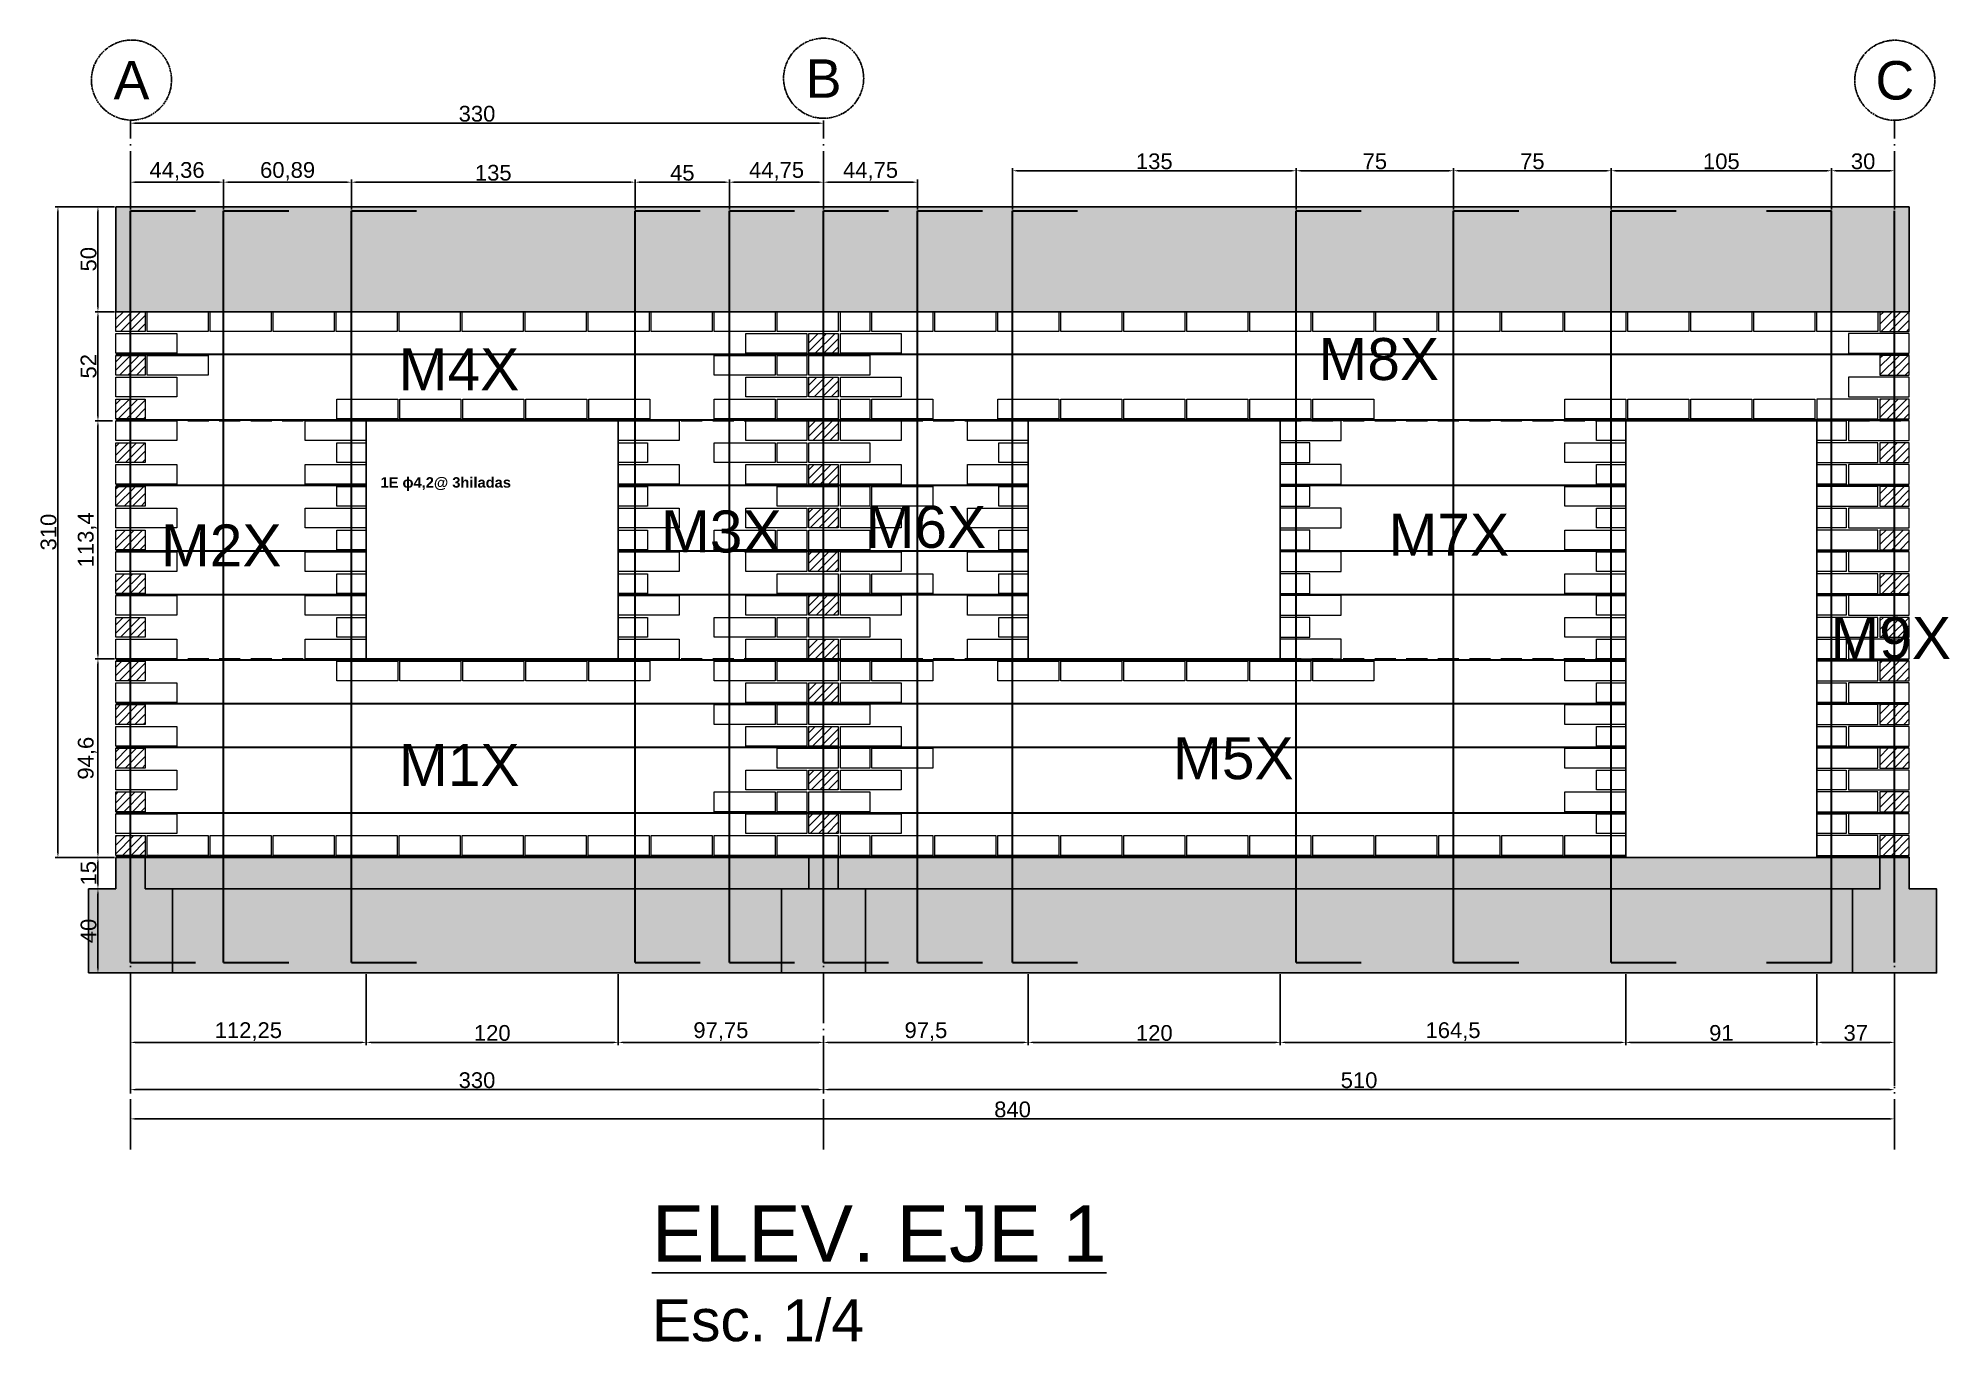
# Model space of a CAD drawing. Header units: centimetres. Extents: x 778 to 15841, y 1585 to 3584.
# Drawn here: x 3722 to 4632, y 2657 to 3278 of the extents above; entities that cross this region are included whole.
import ezdxf

# ---------------------------------------------------------------- set-up
doc = ezdxf.new("R2010")
doc.units = ezdxf.units.CM
doc.linetypes.add('ACAD_ISO04W100', pattern=[30, 24, -3, 0, -3])
doc.linetypes.add('TransientTextAxis', pattern=[0.3, 0.2, -0.1, 0, 0])
doc.layers.get('DEFPOINTS').update_dxf_attribs({"color": 250})
doc.layers.add('armadura horizotal', color=7, linetype='Continuous', lineweight=30, true_color=0xff9eff)
doc.layers.add('Ceramico 1.0', color=7, linetype='Continuous', lineweight=5, true_color=0xc73200)
doc.layers.add('armadura vertical', color=6, linetype='Continuous', lineweight=30)
for name, color, linetype in [('Cadena', 8, 'Continuous'), ('Cotas', 80, 'Continuous'), ('EJES', 8, 'Continuous'), ('Fundaciones', 251, 'Continuous'), ('Puertas y ventanas', 7, 'Continuous'), ('Texto', 7, 'Continuous'), ('TEXTO-PIERS', 7, 'Continuous')]:
    doc.layers.add(name, color=color, linetype=linetype)
doc.styles.get("Standard").update_dxf_attribs({"font": 'arial.ttf'})
doc.dimstyles.new('ISO-25', dxfattribs={"dimtxt": 7.5, "dimasz": 2.5, "dimexe": 1.25, "dimexo": 0.625, "dimtad": 1, "dimtxsty": 'Standard', "dimcen": 2.5, "dimadec": 0, "dimazin": 0, "dimtfac": 1, "dimtmove": 0, "dimatfit": 3, "dimfxl": 1, "dimarcsym": 0})
pattern_1 = [(50, (45.79, 573.84), (36.43693, -3.18782), [3.81, -41.91]), (355, (45.79, 573.84), (-7.04868, 38.21137), [3.048, -33.52812]), (100.45144, (48.828, 573.573), (29.38825, 35.02355), [3.238, -35.61805]), (46.1842, (45.79, 584), (54.2158, -8.40847), [5.715, -62.865]), (96.6356, (50.31, 583.3), (47.48083, 49.4852), [4.857, -53.4271]), (351.1842, (45.79, 584), (47.4808, 49.4852), [4.572, -50.29195]), (21, (50.87, 581.46), (30.32288, -20.45304), [3.81, -41.91]), (326, (50.87, 581.46), (12.3604, 36.8376), [3.048, -33.528]), (71.45144, (53.398, 579.755), (42.68328, 16.38455), [3.238, -35.618]), (37.5, (45.791, 573.839), (0.61772, 16.911008), [0, -33.1216, 0, -34.036, 0, -33.655]), (7.5, (45.791, 573.84), (13.36393, 20.036115), [0, -19.4056, 0, -32.3596, 0, -12.827]), (327.5, (34.463, 573.839), (27.11812, -1.14575), [0, -12.7, 0, -39.624, 0, -52.578]), (317.5, (29.383, 573.84), (29.62584, 5.0853), [0, -16.51, 0, -26.3144, 0, -37.338])]

msp = doc.modelspace()

# ---------------------------------------------------------------- texts
at = {"layer": 'armadura horizotal', "insert": (3878.78, 3069.023), "char_height": 5, "attachment_point": 1}
msp.add_mtext_dynamic_manual_height_columns('\\pxqc;{\\fArial|b1|i0|c0|p34;1E ϕ4,2@ 3hiladas}', width=73.64638, gutter_width=12.5, heights=[0], dxfattribs=at)
at = {"layer": 'EJES', "char_height": 18.306, "width": 29.18604, "attachment_point": 5}
for s, insert in [('B', (4095.541, 3258.921, 0)), ('A', (3765.97, 3258.19, 0)), ('C', (4605.588, 3257.953, 0))]:
    msp.add_mtext(s, dxfattribs=dict(at, insert=insert))
at = {"layer": 'Texto', "insert": (4013.804, 2722.106), "char_height": 26.79303, "attachment_point": 1}
msp.add_mtext_dynamic_manual_height_columns('{\\LELEV. EJE 1\\P\\H0.74646x;\\lEsc. 1/4}', width=381.64331, gutter_width=12.5, heights=[0], dxfattribs=at)
at = {"layer": 'TEXTO-PIERS'}
for s, p in [('M8X', (4331.127, 3115.307)), ('M4X', (3893.177, 3110.449)), ('M3X', (4018.061, 3033.17)), ('M6X', (4115.48, 3035.362)), ('M7X', (4364.501, 3031.667)), ('M2X', (3779.985, 3026.508)), ('M9X', (4574.893, 2982.461)), ('M1X', (3893.31, 2921.89)), ('M5X', (4261.877, 2925.168))]:
    msp.add_text(s, height=20, dxfattribs=at).set_placement(p)

# ---------------------------------------------------------------- blocks, each defined once
blk = doc.blocks.new('*D57')
at = {"layer": 'Cotas', "color": 0, "lineweight": -2, "transparency": 16777216}
for p, q in [((3757.87, 3197.86), (3748.75, 3197.86)), ((3750, 3195.36), (3750, 3150.36)), ((3757.87, 3147.86), (3748.75, 3147.86))]:
    blk.add_line(p, q, dxfattribs=at)
at = {"layer": 'Cotas', "color": 0, "transparency": 16777216}
for points in [[(3749.58, 3195.36), (3750.42, 3195.36), (3750, 3197.86)], [(3749.58, 3150.36), (3750.42, 3150.36), (3750, 3147.86)]]:
    blk.add_solid(points, dxfattribs=at)
at = {"layer": 'DEFPOINTS', "color": 0, "transparency": 16777216}
for p in [(3758.49, 3197.86), (3750, 3147.86), (3758.49, 3147.86)]:
    blk.add_point(p, dxfattribs=at)
at = {"layer": 'Cotas', "color": 0, "transparency": 16777216, "insert": (3745.55, 3172.86), "char_height": 7.5, "attachment_point": 5, "rotation": 90}
blk.add_mtext('50', dxfattribs=at)
blk = doc.blocks.new('*D58')
at = {"layer": 'Cotas', "color": 0, "lineweight": -2, "transparency": 16777216}
for p, q in [((3756.87, 3147.86), (3748.75, 3147.86)), ((3750, 3145.36), (3750, 3098.36)), ((3756.87, 3095.86), (3748.75, 3095.86))]:
    blk.add_line(p, q, dxfattribs=at)
at = {"layer": 'Cotas', "color": 0, "transparency": 16777216}
for points in [[(3749.58, 3145.36), (3750.42, 3145.36), (3750, 3147.86)], [(3749.58, 3098.36), (3750.42, 3098.36), (3750, 3095.86)]]:
    blk.add_solid(points, dxfattribs=at)
at = {"layer": 'DEFPOINTS', "color": 0, "transparency": 16777216}
for p in [(3757.49, 3147.86), (3750, 3095.86), (3757.49, 3095.86)]:
    blk.add_point(p, dxfattribs=at)
at = {"layer": 'Cotas', "color": 0, "transparency": 16777216, "insert": (3745.55, 3121.86), "char_height": 7.5, "attachment_point": 5, "rotation": 90}
blk.add_mtext('52', dxfattribs=at)
blk = doc.blocks.new('*D59')
at = {"layer": 'Cotas', "color": 0, "lineweight": -2, "transparency": 16777216}
for p, q in [((3756.87, 3095.86), (3748.75, 3095.86)), ((3750, 3093.36), (3750, 2984.96)), ((3756.87, 2982.46), (3748.75, 2982.46))]:
    blk.add_line(p, q, dxfattribs=at)
at = {"layer": 'Cotas', "color": 0, "transparency": 16777216}
for points in [[(3749.58, 3093.36), (3750.42, 3093.36), (3750, 3095.86)], [(3749.58, 2984.96), (3750.42, 2984.96), (3750, 2982.46)]]:
    blk.add_solid(points, dxfattribs=at)
at = {"layer": 'DEFPOINTS', "color": 0, "transparency": 16777216}
for p in [(3757.49, 3095.86), (3750, 2982.46), (3757.49, 2982.46)]:
    blk.add_point(p, dxfattribs=at)
at = {"layer": 'Cotas', "color": 0, "transparency": 16777216, "insert": (3744.87, 3039.16), "char_height": 7.5, "attachment_point": 5, "rotation": 90}
blk.add_mtext('113,4', dxfattribs=at)
blk = doc.blocks.new('*D60')
at = {"layer": 'Cotas', "color": 0, "lineweight": -2, "transparency": 16777216}
for p, q in [((3757.87, 2982.46), (3748.75, 2982.46)), ((3750, 2979.96), (3750, 2890.36)), ((3757.87, 2887.86), (3748.75, 2887.86))]:
    blk.add_line(p, q, dxfattribs=at)
at = {"layer": 'Cotas', "color": 0, "transparency": 16777216}
for points in [[(3749.58, 2979.96), (3750.42, 2979.96), (3750, 2982.46)], [(3749.58, 2890.36), (3750.42, 2890.36), (3750, 2887.86)]]:
    blk.add_solid(points, dxfattribs=at)
at = {"layer": 'DEFPOINTS', "color": 0, "transparency": 16777216}
for p in [(3758.49, 2982.46), (3750, 2887.86), (3758.49, 2887.86)]:
    blk.add_point(p, dxfattribs=at)
at = {"layer": 'Cotas', "color": 0, "transparency": 16777216, "insert": (3744.87, 2935.16), "char_height": 7.5, "attachment_point": 5, "rotation": 90}
blk.add_mtext('94,6', dxfattribs=at)
blk = doc.blocks.new('*D61')
at = {"layer": 'Cotas', "color": 0, "lineweight": -2, "transparency": 16777216}
for p, q in [((3765.49, 2832.24), (3765.49, 2798.53)), ((3877.74, 2832.24), (3877.74, 2798.53)), ((3767.99, 2799.78), (3875.24, 2799.78))]:
    blk.add_line(p, q, dxfattribs=at)
at = {"layer": 'Cotas', "color": 0, "transparency": 16777216}
for points in [[(3767.99, 2800.2), (3767.99, 2799.36), (3765.49, 2799.78)], [(3875.24, 2800.2), (3875.24, 2799.36), (3877.74, 2799.78)]]:
    blk.add_solid(points, dxfattribs=at)
at = {"layer": 'DEFPOINTS', "color": 0, "transparency": 16777216}
for p in [(3765.49, 2832.86), (3877.74, 2832.86), (3877.74, 2799.78)]:
    blk.add_point(p, dxfattribs=at)
at = {"layer": 'Cotas', "color": 0, "transparency": 16777216, "insert": (3821.62, 2804.91), "char_height": 7.5, "attachment_point": 5}
blk.add_mtext('112,25', dxfattribs=at)
blk = doc.blocks.new('*D62')
at = {"layer": 'Cotas', "color": 0, "lineweight": -2, "transparency": 16777216}
for p, q in [((3997.74, 2832.24), (3997.74, 2798.53)), ((3877.74, 2800.41), (3877.74, 2801.03)), ((3880.24, 2799.78), (3995.24, 2799.78))]:
    blk.add_line(p, q, dxfattribs=at)
at = {"layer": 'Cotas', "color": 0, "transparency": 16777216}
for points in [[(3880.24, 2800.2), (3880.24, 2799.36), (3877.74, 2799.78)], [(3995.24, 2800.2), (3995.24, 2799.36), (3997.74, 2799.78)]]:
    blk.add_solid(points, dxfattribs=at)
at = {"layer": 'DEFPOINTS', "color": 0, "transparency": 16777216}
for p in [(3997.74, 2832.86), (3877.74, 2799.78), (3997.74, 2799.78)]:
    blk.add_point(p, dxfattribs=at)
at = {"layer": 'Cotas', "color": 0, "transparency": 16777216, "insert": (3937.74, 2804.23), "char_height": 7.5, "attachment_point": 5}
blk.add_mtext('120', dxfattribs=at)
blk = doc.blocks.new('*D63')
at = {"layer": 'Cotas', "color": 0, "lineweight": -2, "transparency": 16777216}
for p, q in [((3997.74, 2800.41), (3997.74, 2801.03)), ((4000.24, 2799.78), (4092.99, 2799.78)), ((4095.49, 2800.41), (4095.49, 2801.03))]:
    blk.add_line(p, q, dxfattribs=at)
at = {"layer": 'Cotas', "color": 0, "transparency": 16777216}
for points in [[(4000.24, 2800.2), (4000.24, 2799.36), (3997.74, 2799.78)], [(4092.99, 2800.2), (4092.99, 2799.36), (4095.49, 2799.78)]]:
    blk.add_solid(points, dxfattribs=at)
at = {"layer": 'DEFPOINTS', "color": 0, "transparency": 16777216}
for p in [(3997.74, 2799.78), (4095.49, 2799.78), (4095.49, 2799.78)]:
    blk.add_point(p, dxfattribs=at)
at = {"layer": 'Cotas', "color": 0, "transparency": 16777216, "insert": (4046.62, 2804.91), "char_height": 7.5, "attachment_point": 5}
blk.add_mtext('97,75', dxfattribs=at)
blk = doc.blocks.new('*D64')
at = {"layer": 'Cotas', "color": 0, "lineweight": -2, "transparency": 16777216}
for p, q in [((4192.99, 2832.24), (4192.99, 2798.53)), ((4095.49, 2800.41), (4095.49, 2801.03)), ((4097.99, 2799.78), (4190.49, 2799.78))]:
    blk.add_line(p, q, dxfattribs=at)
at = {"layer": 'Cotas', "color": 0, "transparency": 16777216}
for points in [[(4097.99, 2800.2), (4097.99, 2799.36), (4095.49, 2799.78)], [(4190.49, 2800.2), (4190.49, 2799.36), (4192.99, 2799.78)]]:
    blk.add_solid(points, dxfattribs=at)
at = {"layer": 'DEFPOINTS', "color": 0, "transparency": 16777216}
for p in [(4192.99, 2832.86), (4095.49, 2799.78), (4192.99, 2799.78)]:
    blk.add_point(p, dxfattribs=at)
at = {"layer": 'Cotas', "color": 0, "transparency": 16777216, "insert": (4144.24, 2804.91), "char_height": 7.5, "attachment_point": 5}
blk.add_mtext('97,5', dxfattribs=at)
blk = doc.blocks.new('*D65')
at = {"layer": 'Cotas', "color": 0, "lineweight": -2, "transparency": 16777216}
for p, q in [((4312.99, 2832.24), (4312.99, 2798.53)), ((4192.99, 2800.41), (4192.99, 2801.03)), ((4195.49, 2799.78), (4310.49, 2799.78))]:
    blk.add_line(p, q, dxfattribs=at)
at = {"layer": 'Cotas', "color": 0, "transparency": 16777216}
for points in [[(4195.49, 2800.2), (4195.49, 2799.36), (4192.99, 2799.78)], [(4310.49, 2800.2), (4310.49, 2799.36), (4312.99, 2799.78)]]:
    blk.add_solid(points, dxfattribs=at)
at = {"layer": 'DEFPOINTS', "color": 0, "transparency": 16777216}
for p in [(4312.99, 2832.86), (4192.99, 2799.78), (4312.99, 2799.78)]:
    blk.add_point(p, dxfattribs=at)
at = {"layer": 'Cotas', "color": 0, "transparency": 16777216, "insert": (4252.99, 2804.23), "char_height": 7.5, "attachment_point": 5}
blk.add_mtext('120', dxfattribs=at)
blk = doc.blocks.new('*D66')
at = {"layer": 'Cotas', "color": 0, "lineweight": -2, "transparency": 16777216}
for p, q in [((4477.49, 2832.24), (4477.49, 2798.53)), ((4312.99, 2800.41), (4312.99, 2801.03)), ((4315.49, 2799.78), (4474.99, 2799.78))]:
    blk.add_line(p, q, dxfattribs=at)
at = {"layer": 'Cotas', "color": 0, "transparency": 16777216}
for points in [[(4315.49, 2800.2), (4315.49, 2799.36), (4312.99, 2799.78)], [(4474.99, 2800.2), (4474.99, 2799.36), (4477.49, 2799.78)]]:
    blk.add_solid(points, dxfattribs=at)
at = {"layer": 'DEFPOINTS', "color": 0, "transparency": 16777216}
for p in [(4477.49, 2832.86), (4312.99, 2799.78), (4477.49, 2799.78)]:
    blk.add_point(p, dxfattribs=at)
at = {"layer": 'Cotas', "color": 0, "transparency": 16777216, "insert": (4395.24, 2804.91), "char_height": 7.5, "attachment_point": 5}
blk.add_mtext('164,5', dxfattribs=at)
blk = doc.blocks.new('*D67')
at = {"layer": 'Cotas', "color": 0, "lineweight": -2, "transparency": 16777216}
for p, q in [((4568.49, 2832.24), (4568.49, 2798.53)), ((4477.49, 2800.41), (4477.49, 2801.03)), ((4479.99, 2799.78), (4565.99, 2799.78))]:
    blk.add_line(p, q, dxfattribs=at)
at = {"layer": 'Cotas', "color": 0, "transparency": 16777216}
for points in [[(4479.99, 2800.2), (4479.99, 2799.36), (4477.49, 2799.78)], [(4565.99, 2800.2), (4565.99, 2799.36), (4568.49, 2799.78)]]:
    blk.add_solid(points, dxfattribs=at)
at = {"layer": 'DEFPOINTS', "color": 0, "transparency": 16777216}
for p in [(4568.49, 2832.86), (4477.49, 2799.78), (4568.49, 2799.78)]:
    blk.add_point(p, dxfattribs=at)
at = {"layer": 'Cotas', "color": 0, "transparency": 16777216, "insert": (4522.99, 2804.23), "char_height": 7.5, "attachment_point": 5}
blk.add_mtext('91', dxfattribs=at)
blk = doc.blocks.new('*D68')
at = {"layer": 'Cotas', "color": 0, "lineweight": -2, "transparency": 16777216}
for p, q in [((4568.49, 2832.24), (4568.49, 2798.53)), ((4605.49, 2832.24), (4605.49, 2798.53)), ((4570.99, 2799.78), (4602.99, 2799.78))]:
    blk.add_line(p, q, dxfattribs=at)
at = {"layer": 'Cotas', "color": 0, "transparency": 16777216}
for points in [[(4570.99, 2800.2), (4570.99, 2799.36), (4568.49, 2799.78)], [(4602.99, 2800.2), (4602.99, 2799.36), (4605.49, 2799.78)]]:
    blk.add_solid(points, dxfattribs=at)
at = {"layer": 'DEFPOINTS', "color": 0, "transparency": 16777216}
for p in [(4568.49, 2832.86), (4605.49, 2832.86), (4605.49, 2799.78)]:
    blk.add_point(p, dxfattribs=at)
at = {"layer": 'Cotas', "color": 0, "transparency": 16777216, "insert": (4586.99, 2804.24), "char_height": 7.5, "attachment_point": 5}
blk.add_mtext('37', dxfattribs=at)
blk = doc.blocks.new('*D69')
at = {"layer": 'Cotas', "color": 0, "lineweight": -2, "transparency": 16777216}
for p, q in [((3757.87, 3197.86), (3729.7, 3197.86)), ((3730.95, 3195.36), (3730.95, 2890.36)), ((3757.87, 2887.86), (3729.7, 2887.86))]:
    blk.add_line(p, q, dxfattribs=at)
at = {"layer": 'Cotas', "color": 0, "transparency": 16777216}
for points in [[(3730.53, 3195.36), (3731.36, 3195.36), (3730.95, 3197.86)], [(3730.53, 2890.36), (3731.36, 2890.36), (3730.95, 2887.86)]]:
    blk.add_solid(points, dxfattribs=at)
at = {"layer": 'DEFPOINTS', "color": 0, "transparency": 16777216}
for p in [(3758.49, 3197.86), (3730.95, 2887.86), (3758.49, 2887.86)]:
    blk.add_point(p, dxfattribs=at)
at = {"layer": 'Cotas', "color": 0, "transparency": 16777216, "insert": (3726.49, 3042.86), "char_height": 7.5, "attachment_point": 5, "rotation": 90}
blk.add_mtext('310', dxfattribs=at)
blk = doc.blocks.new('*D70')
at = {"layer": 'Cotas', "color": 0, "lineweight": -2, "transparency": 16777216}
for p, q in [((3765.49, 2797.91), (3765.49, 2776.02)), ((4095.49, 2799.16), (4095.49, 2776.02)), ((3767.99, 2777.27), (4092.99, 2777.27))]:
    blk.add_line(p, q, dxfattribs=at)
at = {"layer": 'Cotas', "color": 0, "transparency": 16777216}
for points in [[(3767.99, 2777.69), (3767.99, 2776.86), (3765.49, 2777.27)], [(4092.99, 2777.69), (4092.99, 2776.86), (4095.49, 2777.27)]]:
    blk.add_solid(points, dxfattribs=at)
at = {"layer": 'DEFPOINTS', "color": 0, "transparency": 16777216}
for p in [(3765.49, 2798.53), (4095.49, 2799.78), (4095.49, 2777.27)]:
    blk.add_point(p, dxfattribs=at)
at = {"layer": 'Cotas', "color": 0, "transparency": 16777216, "insert": (3930.49, 2781.73), "char_height": 7.5, "attachment_point": 5}
blk.add_mtext('330', dxfattribs=at)
blk = doc.blocks.new('*D71')
at = {"layer": 'Cotas', "color": 0, "lineweight": -2, "transparency": 16777216}
for p, q in [((4095.49, 2777.9), (4095.49, 2778.52)), ((4097.99, 2777.27), (4602.99, 2777.27)), ((4605.49, 2777.9), (4605.49, 2778.52))]:
    blk.add_line(p, q, dxfattribs=at)
at = {"layer": 'Cotas', "color": 0, "transparency": 16777216}
for points in [[(4097.99, 2777.69), (4097.99, 2776.86), (4095.49, 2777.27)], [(4602.99, 2777.69), (4602.99, 2776.86), (4605.49, 2777.27)]]:
    blk.add_solid(points, dxfattribs=at)
at = {"layer": 'DEFPOINTS', "color": 0, "transparency": 16777216}
for p in [(4095.49, 2777.27), (4605.49, 2777.27), (4605.49, 2777.27)]:
    blk.add_point(p, dxfattribs=at)
at = {"layer": 'Cotas', "color": 0, "transparency": 16777216, "insert": (4350.49, 2781.73), "char_height": 7.5, "attachment_point": 5}
blk.add_mtext('510', dxfattribs=at)
blk = doc.blocks.new('*D72')
at = {"layer": 'Cotas', "color": 0, "lineweight": -2, "transparency": 16777216}
for p, q in [((3765.49, 2763.36), (3765.49, 2764.6)), ((3767.99, 2763.35), (4602.99, 2763.35)), ((4605.49, 2763.36), (4605.49, 2764.6))]:
    blk.add_line(p, q, dxfattribs=at)
at = {"layer": 'Cotas', "color": 0, "transparency": 16777216}
for points in [[(3767.99, 2763.77), (3767.99, 2762.93), (3765.49, 2763.35)], [(4602.99, 2763.77), (4602.99, 2762.93), (4605.49, 2763.35)]]:
    blk.add_solid(points, dxfattribs=at)
at = {"layer": 'DEFPOINTS', "color": 0, "transparency": 16777216}
for p in [(3765.49, 2762.74), (4605.49, 2763.35), (4605.49, 2762.74)]:
    blk.add_point(p, dxfattribs=at)
at = {"layer": 'Cotas', "color": 0, "transparency": 16777216, "insert": (4185.49, 2767.8), "char_height": 7.5, "attachment_point": 5}
blk.add_mtext('840', dxfattribs=at)
blk = doc.blocks.new('*D112')
at = {"layer": 'Cotas', "color": 0, "lineweight": -2, "transparency": 16777216}
for p, q in [((3750, 2885.36), (3750, 2875.36)), ((3750.63, 2887.86), (3751.25, 2887.86)), ((3750.63, 2872.86), (3751.25, 2872.86))]:
    blk.add_line(p, q, dxfattribs=at)
at = {"layer": 'Cotas', "color": 0, "transparency": 16777216}
for points in [[(3749.58, 2885.36), (3750.42, 2885.36), (3750, 2887.86)], [(3749.58, 2875.36), (3750.42, 2875.36), (3750, 2872.86)]]:
    blk.add_solid(points, dxfattribs=at)
at = {"layer": 'DEFPOINTS', "color": 0, "transparency": 16777216}
for p in [(3750, 2887.86), (3750, 2872.86), (3750, 2872.86)]:
    blk.add_point(p, dxfattribs=at)
at = {"layer": 'Cotas', "color": 0, "transparency": 16777216, "insert": (3745.55, 2880.36), "char_height": 7.5, "attachment_point": 5, "rotation": 90}
blk.add_mtext('15', dxfattribs=at)
blk = doc.blocks.new('*D113')
at = {"layer": 'Cotas', "color": 0, "lineweight": -2, "transparency": 16777216}
for p, q in [((3750, 2870.36), (3750, 2835.36)), ((3750.63, 2872.86), (3751.25, 2872.86)), ((3750.63, 2832.86), (3751.25, 2832.86))]:
    blk.add_line(p, q, dxfattribs=at)
at = {"layer": 'Cotas', "color": 0, "transparency": 16777216}
for points in [[(3749.58, 2870.36), (3750.42, 2870.36), (3750, 2872.86)], [(3749.58, 2835.36), (3750.42, 2835.36), (3750, 2832.86)]]:
    blk.add_solid(points, dxfattribs=at)
at = {"layer": 'DEFPOINTS', "color": 0, "transparency": 16777216}
for p in [(3750, 2872.86), (3750, 2832.86), (3750, 2832.86)]:
    blk.add_point(p, dxfattribs=at)
at = {"layer": 'Cotas', "color": 0, "transparency": 16777216, "insert": (3745.55, 2852.86), "char_height": 7.5, "attachment_point": 5, "rotation": 90}
blk.add_mtext('40', dxfattribs=at)
blk = doc.blocks.new('*D151')
at = {"layer": 'Cadena', "color": 0, "lineweight": -2, "transparency": 16777216}
for p, q in [((3765.49, 3238.34), (3765.49, 3236.41)), ((3767.99, 3237.66), (4092.99, 3237.66)), ((4095.49, 3238.34), (4095.49, 3236.41))]:
    blk.add_line(p, q, dxfattribs=at)
at = {"layer": 'Cadena', "color": 0, "transparency": 16777216}
for points in [[(3767.99, 3238.07), (3767.99, 3237.24), (3765.49, 3237.66)], [(4092.99, 3238.07), (4092.99, 3237.24), (4095.49, 3237.66)]]:
    blk.add_solid(points, dxfattribs=at)
at = {"layer": 'DEFPOINTS', "color": 0, "transparency": 16777216}
for p in [(3765.49, 3238.97), (4095.49, 3238.97), (4095.49, 3237.66)]:
    blk.add_point(p, dxfattribs=at)
at = {"layer": 'Cadena', "color": 0, "transparency": 16777216, "insert": (3930.49, 3242.11), "char_height": 7.5, "attachment_point": 5}
blk.add_mtext('330', dxfattribs=at)
blk = doc.blocks.new('*D169')
at = {"layer": 'Cotas', "color": 0, "lineweight": -2, "transparency": 16777216}
for p, q in [((3765.49, 3196.49), (3765.49, 3210.8)), ((3767.99, 3209.55), (3807.36, 3209.55)), ((3809.86, 3196.49), (3809.86, 3210.8))]:
    blk.add_line(p, q, dxfattribs=at)
at = {"layer": 'Cotas', "color": 0, "transparency": 16777216}
for points in [[(3767.99, 3209.97), (3767.99, 3209.14), (3765.49, 3209.55)], [(3807.36, 3209.97), (3807.36, 3209.14), (3809.86, 3209.55)]]:
    blk.add_solid(points, dxfattribs=at)
at = {"layer": 'DEFPOINTS', "color": 0, "transparency": 16777216}
for p in [(3809.86, 3209.55), (3765.49, 3195.86), (3809.86, 3195.86)]:
    blk.add_point(p, dxfattribs=at)
at = {"layer": 'Cotas', "color": 0, "transparency": 16777216, "insert": (3787.67, 3214.68), "char_height": 7.5, "attachment_point": 5}
blk.add_mtext('44,36', dxfattribs=at)
blk = doc.blocks.new('*D170')
at = {"layer": 'Cotas', "color": 0, "lineweight": -2, "transparency": 16777216}
for p, q in [((3809.86, 3196.49), (3809.86, 3210.8)), ((3812.36, 3209.55), (3868.24, 3209.55)), ((3870.74, 3196.49), (3870.74, 3210.8))]:
    blk.add_line(p, q, dxfattribs=at)
at = {"layer": 'Cotas', "color": 0, "transparency": 16777216}
for points in [[(3812.36, 3209.97), (3812.36, 3209.14), (3809.86, 3209.55)], [(3868.24, 3209.97), (3868.24, 3209.14), (3870.74, 3209.55)]]:
    blk.add_solid(points, dxfattribs=at)
at = {"layer": 'DEFPOINTS', "color": 0, "transparency": 16777216}
for p in [(3870.74, 3209.55), (3809.86, 3195.86), (3870.74, 3195.86)]:
    blk.add_point(p, dxfattribs=at)
at = {"layer": 'Cotas', "color": 0, "transparency": 16777216, "insert": (3840.3, 3214.68), "char_height": 7.5, "attachment_point": 5}
blk.add_mtext('60,89', dxfattribs=at)
blk = doc.blocks.new('*D171')
at = {"layer": 'Cotas', "color": 0, "lineweight": -2, "transparency": 16777216}
for p, q in [((3870.74, 3196.49), (3870.74, 3210.8)), ((3873.24, 3209.55), (4003.24, 3209.55)), ((4005.74, 3196.49), (4005.74, 3210.8))]:
    blk.add_line(p, q, dxfattribs=at)
at = {"layer": 'Cotas', "color": 0, "transparency": 16777216}
for points in [[(3873.24, 3209.97), (3873.24, 3209.14), (3870.74, 3209.55)], [(4003.24, 3209.97), (4003.24, 3209.14), (4005.74, 3209.55)]]:
    blk.add_solid(points, dxfattribs=at)
at = {"layer": 'DEFPOINTS', "color": 0, "transparency": 16777216}
for p in [(4005.74, 3209.55), (3870.74, 3195.86), (4005.74, 3195.86)]:
    blk.add_point(p, dxfattribs=at)
at = {"layer": 'Cotas', "color": 0, "transparency": 16777216, "insert": (3938.24, 3214.01), "char_height": 7.5, "attachment_point": 5}
blk.add_mtext('135', dxfattribs=at)
blk = doc.blocks.new('*D172')
at = {"layer": 'Cotas', "color": 0, "lineweight": -2, "transparency": 16777216}
for p, q in [((4005.74, 3196.49), (4005.74, 3210.8)), ((4008.24, 3209.55), (4048.24, 3209.55)), ((4050.74, 3196.49), (4050.74, 3210.8))]:
    blk.add_line(p, q, dxfattribs=at)
at = {"layer": 'Cotas', "color": 0, "transparency": 16777216}
for points in [[(4008.24, 3209.97), (4008.24, 3209.14), (4005.74, 3209.55)], [(4048.24, 3209.97), (4048.24, 3209.14), (4050.74, 3209.55)]]:
    blk.add_solid(points, dxfattribs=at)
at = {"layer": 'DEFPOINTS', "color": 0, "transparency": 16777216}
for p in [(4050.74, 3209.55), (4005.74, 3195.86), (4050.74, 3195.86)]:
    blk.add_point(p, dxfattribs=at)
at = {"layer": 'Cotas', "color": 0, "transparency": 16777216, "insert": (4028.24, 3213.99), "char_height": 7.5, "attachment_point": 5}
blk.add_mtext('45', dxfattribs=at)
blk = doc.blocks.new('*D173')
at = {"layer": 'Cotas', "color": 0, "lineweight": -2, "transparency": 16777216}
for p, q in [((4050.74, 3196.49), (4050.74, 3210.8)), ((4053.24, 3209.55), (4092.99, 3209.55)), ((4095.49, 3196.49), (4095.49, 3210.8))]:
    blk.add_line(p, q, dxfattribs=at)
at = {"layer": 'Cotas', "color": 0, "transparency": 16777216}
for points in [[(4053.24, 3209.97), (4053.24, 3209.14), (4050.74, 3209.55)], [(4092.99, 3209.97), (4092.99, 3209.14), (4095.49, 3209.55)]]:
    blk.add_solid(points, dxfattribs=at)
at = {"layer": 'DEFPOINTS', "color": 0, "transparency": 16777216}
for p in [(4095.49, 3209.55), (4050.74, 3195.86), (4095.49, 3195.86)]:
    blk.add_point(p, dxfattribs=at)
at = {"layer": 'Cotas', "color": 0, "transparency": 16777216, "insert": (4073.12, 3214.67), "char_height": 7.5, "attachment_point": 5}
blk.add_mtext('44,75', dxfattribs=at)
blk = doc.blocks.new('*D174')
at = {"layer": 'Cotas', "color": 0, "lineweight": -2, "transparency": 16777216}
for p, q in [((4095.49, 3196.49), (4095.49, 3210.8)), ((4097.99, 3209.55), (4137.74, 3209.55)), ((4140.24, 3196.49), (4140.24, 3210.8))]:
    blk.add_line(p, q, dxfattribs=at)
at = {"layer": 'Cotas', "color": 0, "transparency": 16777216}
for points in [[(4097.99, 3209.97), (4097.99, 3209.14), (4095.49, 3209.55)], [(4137.74, 3209.97), (4137.74, 3209.14), (4140.24, 3209.55)]]:
    blk.add_solid(points, dxfattribs=at)
at = {"layer": 'DEFPOINTS', "color": 0, "transparency": 16777216}
for p in [(4140.24, 3209.55), (4095.49, 3195.86), (4140.24, 3195.86)]:
    blk.add_point(p, dxfattribs=at)
at = {"layer": 'Cotas', "color": 0, "transparency": 16777216, "insert": (4117.87, 3214.67), "char_height": 7.5, "attachment_point": 5}
blk.add_mtext('44,75', dxfattribs=at)
blk = doc.blocks.new('*D175')
at = {"layer": 'Cotas', "color": 0, "lineweight": -2, "transparency": 16777216}
for p, q in [((4185.49, 3196.49), (4185.49, 3216.25)), ((4187.99, 3215), (4317.99, 3215)), ((4320.49, 3196.49), (4320.49, 3216.25))]:
    blk.add_line(p, q, dxfattribs=at)
at = {"layer": 'Cotas', "color": 0, "transparency": 16777216}
for points in [[(4187.99, 3215.42), (4187.99, 3214.58), (4185.49, 3215)], [(4317.99, 3215.42), (4317.99, 3214.58), (4320.49, 3215)]]:
    blk.add_solid(points, dxfattribs=at)
at = {"layer": 'DEFPOINTS', "color": 0, "transparency": 16777216}
for p in [(4320.49, 3215), (4185.49, 3195.86), (4320.49, 3195.86)]:
    blk.add_point(p, dxfattribs=at)
at = {"layer": 'Cotas', "color": 0, "transparency": 16777216, "insert": (4252.99, 3219.46), "char_height": 7.5, "attachment_point": 5}
blk.add_mtext('135', dxfattribs=at)
blk = doc.blocks.new('*D176')
at = {"layer": 'Cotas', "color": 0, "lineweight": -2, "transparency": 16777216}
for p, q in [((4320.49, 3196.49), (4320.49, 3216.25)), ((4322.99, 3215), (4392.99, 3215)), ((4395.49, 3196.48), (4395.49, 3216.25))]:
    blk.add_line(p, q, dxfattribs=at)
at = {"layer": 'Cotas', "color": 0, "transparency": 16777216}
for points in [[(4322.99, 3215.42), (4322.99, 3214.58), (4320.49, 3215)], [(4392.99, 3215.42), (4392.99, 3214.58), (4395.49, 3215)]]:
    blk.add_solid(points, dxfattribs=at)
at = {"layer": 'DEFPOINTS', "color": 0, "transparency": 16777216}
for p in [(4395.49, 3215), (4320.49, 3195.86), (4395.49, 3195.86)]:
    blk.add_point(p, dxfattribs=at)
at = {"layer": 'Cotas', "color": 0, "transparency": 16777216, "insert": (4357.99, 3219.44), "char_height": 7.5, "attachment_point": 5}
blk.add_mtext('75', dxfattribs=at)
blk = doc.blocks.new('*D177')
at = {"layer": 'Cotas', "color": 0, "lineweight": -2, "transparency": 16777216}
for p, q in [((4395.49, 3196.48), (4395.49, 3216.25)), ((4397.99, 3215), (4467.99, 3215)), ((4470.49, 3196.49), (4470.49, 3216.25))]:
    blk.add_line(p, q, dxfattribs=at)
at = {"layer": 'Cotas', "color": 0, "transparency": 16777216}
for points in [[(4397.99, 3215.42), (4397.99, 3214.58), (4395.49, 3215)], [(4467.99, 3215.42), (4467.99, 3214.58), (4470.49, 3215)]]:
    blk.add_solid(points, dxfattribs=at)
at = {"layer": 'DEFPOINTS', "color": 0, "transparency": 16777216}
for p in [(4470.49, 3215), (4395.49, 3195.86), (4470.49, 3195.86)]:
    blk.add_point(p, dxfattribs=at)
at = {"layer": 'Cotas', "color": 0, "transparency": 16777216, "insert": (4432.99, 3219.44), "char_height": 7.5, "attachment_point": 5}
blk.add_mtext('75', dxfattribs=at)
blk = doc.blocks.new('*D178')
at = {"layer": 'Cotas', "color": 0, "lineweight": -2, "transparency": 16777216}
for p, q in [((4470.49, 3196.49), (4470.49, 3216.25)), ((4472.99, 3215), (4572.99, 3215)), ((4575.49, 3196.49), (4575.49, 3216.25))]:
    blk.add_line(p, q, dxfattribs=at)
at = {"layer": 'Cotas', "color": 0, "transparency": 16777216}
for points in [[(4472.99, 3215.42), (4472.99, 3214.58), (4470.49, 3215)], [(4572.99, 3215.42), (4572.99, 3214.58), (4575.49, 3215)]]:
    blk.add_solid(points, dxfattribs=at)
at = {"layer": 'DEFPOINTS', "color": 0, "transparency": 16777216}
for p in [(4575.49, 3215), (4470.49, 3195.86), (4575.49, 3195.86)]:
    blk.add_point(p, dxfattribs=at)
at = {"layer": 'Cotas', "color": 0, "transparency": 16777216, "insert": (4522.99, 3219.45), "char_height": 7.5, "attachment_point": 5}
blk.add_mtext('105', dxfattribs=at)
blk = doc.blocks.new('*D179')
at = {"layer": 'Cotas', "color": 0, "lineweight": -2, "transparency": 16777216}
for p, q in [((4575.49, 3196.49), (4575.49, 3216.25)), ((4577.99, 3215), (4602.99, 3215)), ((4605.49, 3196.49), (4605.49, 3216.25))]:
    blk.add_line(p, q, dxfattribs=at)
at = {"layer": 'Cotas', "color": 0, "transparency": 16777216}
for points in [[(4577.99, 3215.42), (4577.99, 3214.58), (4575.49, 3215)], [(4602.99, 3215.42), (4602.99, 3214.58), (4605.49, 3215)]]:
    blk.add_solid(points, dxfattribs=at)
at = {"layer": 'DEFPOINTS', "color": 0, "transparency": 16777216}
for p in [(4605.49, 3215), (4575.49, 3195.86), (4605.49, 3195.86)]:
    blk.add_point(p, dxfattribs=at)
at = {"layer": 'Cotas', "color": 0, "transparency": 16777216, "insert": (4590.49, 3219.46), "char_height": 7.5, "attachment_point": 5}
blk.add_mtext('30', dxfattribs=at)

# ---------------------------------------------------------------- dimensions: what is measured, and where the dimension line sits
at = {"layer": 'Cadena'}
dim = msp.add_linear_dim(base=(4095.492, 3237.655), p1=(3765.492, 3238.969), p2=(4095.492, 3238.969), dimstyle='ISO-25', dxfattribs=at)
dim.commit()
dim.dimension.update_dxf_attribs({"geometry": '*D151', "text_midpoint": (3930.492, 3242.112)})
at = {"layer": 'Cotas'}
for base, p1, p2, picture, middle in [((4320.491, 3214.999), (4185.49, 3195.861), (4320.491, 3195.861), '*D175', (4252.99, 3219.456)), ((4395.49, 3214.999), (4320.491, 3195.861), (4395.49, 3195.859), '*D176', (4357.991, 3219.438)), ((4470.491, 3214.999), (4395.49, 3195.859), (4470.491, 3195.861), '*D177', (4432.991, 3219.438)), ((4575.491, 3214.999), (4470.491, 3195.861), (4575.491, 3195.861), '*D178', (4522.991, 3219.453)), ((4605.491, 3214.999), (4575.491, 3195.861), (4605.491, 3195.861), '*D179', (4590.491, 3219.456)), ((3809.856, 3209.552), (3765.492, 3195.861), (3809.856, 3195.861), '*D169', (3787.674, 3214.684)), ((3870.742, 3209.552), (3809.856, 3195.861), (3870.742, 3195.861), '*D170', (3840.299, 3214.684)), ((4005.742, 3209.552), (3870.742, 3195.861), (4005.742, 3195.861), '*D171', (3938.242, 3214.009)), ((4050.742, 3209.552), (4005.742, 3195.861), (4050.742, 3195.861), '*D172', (4028.242, 3213.991)), ((4095.492, 3209.552), (4050.742, 3195.861), (4095.492, 3195.861), '*D173', (4073.117, 3214.669)), ((4140.242, 3209.552), (4095.492, 3195.861), (4140.242, 3195.861), '*D174', (4117.867, 3214.669)), ((3877.742, 2799.781), (3765.492, 2832.861), (3877.742, 2832.861), '*D61', (3821.617, 2804.913)), ((3997.742, 2799.781), (3877.742, 2799.781), (3997.742, 2832.861), '*D62', (3937.742, 2804.235)), ((4192.99, 2799.781), (4095.492, 2799.781), (4192.99, 2832.861), '*D64', (4144.241, 2804.913)), ((4312.99, 2799.781), (4192.99, 2799.781), (4312.99, 2832.861), '*D65', (4252.99, 2804.235)), ((4477.491, 2799.781), (4312.99, 2799.781), (4477.491, 2832.861), '*D66', (4395.241, 2804.913)), ((4568.491, 2799.781), (4477.491, 2799.781), (4568.491, 2832.861), '*D67', (4522.991, 2804.235)), ((4605.49, 2799.781), (4568.491, 2832.861), (4605.49, 2832.861), '*D68', (4586.99, 2804.237)), ((4095.492, 2799.781), (3997.742, 2799.781), (4095.492, 2799.781), '*D63', (4046.617, 2804.913)), ((4095.492, 2777.274), (3765.492, 2798.531), (4095.492, 2799.781), '*D70', (3930.492, 2781.731)), ((4605.491, 2777.274), (4095.492, 2777.274), (4605.491, 2777.274), '*D71', (4350.491, 2781.728)), ((4605.491, 2763.349), (3765.492, 2762.74), (4605.491, 2762.74), '*D72', (4185.491, 2767.804))]:
    dim = msp.add_linear_dim(base=base, p1=p1, p2=p2, dimstyle='ISO-25', dxfattribs=at)
    dim.commit()
    dim.dimension.update_dxf_attribs({"geometry": picture, "text_midpoint": middle})
for base, p1, p2, picture, middle in [((3730.947, 2887.861), (3758.492, 3197.861), (3758.492, 2887.861), '*D69', (3726.49, 3042.861)), ((3750, 3147.861), (3758.492, 3197.861), (3758.492, 3147.861), '*D57', (3745.546, 3172.861)), ((3750, 3095.861), (3757.492, 3147.861), (3757.492, 3095.861), '*D58', (3745.546, 3121.861)), ((3750, 2982.461), (3757.492, 3095.861), (3757.492, 2982.461), '*D59', (3744.868, 3039.161)), ((3750, 2887.861), (3758.492, 2982.461), (3758.492, 2887.861), '*D60', (3744.868, 2935.161)), ((3750, 2872.861), (3750, 2887.861), (3750, 2872.861), '*D112', (3745.546, 2880.361)), ((3750, 2832.861), (3750, 2872.861), (3750, 2832.861), '*D113', (3745.546, 2852.861))]:
    dim = msp.add_linear_dim(base=base, p1=p1, p2=p2, angle=90, dimstyle='ISO-25', dxfattribs=at)
    dim.commit()
    dim.dimension.update_dxf_attribs({"geometry": picture, "text_midpoint": middle})

# ---------------------------------------------------------------- hatches: boundary and pattern name
at = {"layer": 'Cadena'}
h = msp.add_hatch(dxfattribs=at)
h.set_pattern_fill('AR-CONC', color=256, scale=0.2)
h.set_pattern_definition(pattern_1)
h.paths.add_polyline_path([(4612.49, 3147.861), (4612.49, 3197.861), (3758.492, 3197.861), (3758.492, 3147.861), (3773.992, 3147.861), (3773.992, 3147.861), (3803.992, 3147.861), (3803.992, 3147.861), (3832.992, 3147.861)])
at = {"layer": 'Ceramico 1.0'}
h = msp.add_hatch(dxfattribs=at)
h.set_pattern_fill('ANSI31', color=256, scale=0.9)
h.paths.add_polyline_path([(3772.492, 3147.861), (3758.492, 3147.861), (3758.492, 3138.461), (3772.492, 3138.461)])
h.paths.add_polyline_path([(3772.492, 3127.061), (3758.492, 3127.061), (3758.492, 3117.661), (3772.492, 3117.661)])
h.paths.add_polyline_path([(3772.492, 3106.261), (3758.492, 3106.261), (3758.492, 3096.861), (3772.492, 3096.861)])
h.paths.add_polyline_path([(3772.492, 3085.461), (3758.492, 3085.461), (3758.492, 3076.061), (3772.492, 3076.061)])
h.paths.add_polyline_path([(3772.492, 3064.661), (3758.492, 3064.661), (3758.492, 3055.261), (3772.492, 3055.261)])
h.paths.add_polyline_path([(3772.492, 3043.861), (3758.492, 3043.861), (3758.492, 3034.461), (3772.492, 3034.461)])
h.paths.add_polyline_path([(3772.492, 3023.061), (3758.492, 3023.061), (3758.492, 3013.661), (3772.492, 3013.661)])
h.paths.add_polyline_path([(3772.492, 3002.261), (3758.492, 3002.261), (3758.492, 2992.861), (3772.492, 2992.861)])
h.paths.add_polyline_path([(3772.492, 2981.461), (3758.492, 2981.461), (3758.492, 2972.061), (3772.492, 2972.061)])
h.paths.add_polyline_path([(3772.492, 2960.661), (3758.492, 2960.661), (3758.492, 2951.261), (3772.492, 2951.261)])
h.paths.add_polyline_path([(3772.492, 2939.861), (3758.492, 2939.861), (3758.492, 2930.461), (3772.492, 2930.461)])
h.paths.add_polyline_path([(3772.492, 2919.061), (3758.492, 2919.061), (3758.492, 2909.661), (3772.492, 2909.661)])
h.paths.add_polyline_path([(3772.492, 2898.261), (3758.492, 2898.261), (3758.492, 2888.861), (3772.492, 2888.861)])
h = msp.add_hatch(dxfattribs=at)
h.set_pattern_fill('ANSI31', color=256, scale=0.9)
h.set_pattern_definition([(45, (29.9986, 0), (-2.0205576, 2.0205576), [])])
h.paths.add_polyline_path([(4612.491, 2898.261), (4598.491, 2898.261), (4598.491, 2888.861), (4612.491, 2888.861)])
h.paths.add_polyline_path([(4612.491, 2919.061), (4598.491, 2919.061), (4598.491, 2909.661), (4612.491, 2909.661)])
h.paths.add_polyline_path([(4612.491, 2939.861), (4598.491, 2939.861), (4598.491, 2930.461), (4612.491, 2930.461)])
h.paths.add_polyline_path([(4612.491, 2960.661), (4598.491, 2960.661), (4598.491, 2951.261), (4612.491, 2951.261)])
h.paths.add_polyline_path([(4612.491, 2981.461), (4598.491, 2981.461), (4598.491, 2972.061), (4612.491, 2972.061)])
h.paths.add_polyline_path([(4612.491, 3002.261), (4598.491, 3002.261), (4598.491, 2992.861), (4612.491, 2992.861)])
h.paths.add_polyline_path([(4612.491, 3023.061), (4598.491, 3023.061), (4598.491, 3013.661), (4612.491, 3013.661)])
h.paths.add_polyline_path([(4612.491, 3043.861), (4598.491, 3043.861), (4598.491, 3034.461), (4612.491, 3034.461)])
h.paths.add_polyline_path([(4612.491, 3064.661), (4598.491, 3064.661), (4598.491, 3055.261), (4612.491, 3055.261)])
h.paths.add_polyline_path([(4612.49, 3085.461), (4598.49, 3085.461), (4598.49, 3076.061), (4612.49, 3076.061)])
h.paths.add_polyline_path([(4612.49, 3106.261), (4598.49, 3106.261), (4598.49, 3096.861), (4612.49, 3096.861)])
h.paths.add_polyline_path([(4612.49, 3127.061), (4598.49, 3127.061), (4598.49, 3117.661), (4612.49, 3117.661)])
h.paths.add_polyline_path([(4612.49, 3147.861), (4598.491, 3147.861), (4598.491, 3143.162), (4598.491, 3138.461), (4612.49, 3138.461)])
h = msp.add_hatch(dxfattribs=at)
h.set_pattern_fill('ANSI31', color=256, scale=0.9)
h.set_pattern_definition([(45, (30, -4e-06), (-2.0205576, 2.0205576), [])])
h.paths.add_polyline_path([(4102.492, 2908.661), (4088.492, 2908.661), (4088.492, 2899.261), (4102.492, 2899.261)])
h.paths.add_polyline_path([(4102.492, 2920.061), (4102.492, 2929.461), (4088.492, 2929.461), (4088.492, 2920.061)])
h.paths.add_polyline_path([(4102.492, 2940.861), (4102.492, 2950.261), (4088.492, 2950.261), (4088.492, 2940.861)])
h.paths.add_polyline_path([(4102.492, 2961.661), (4102.492, 2971.061), (4088.492, 2971.061), (4088.492, 2961.661)])
h.paths.add_polyline_path([(4102.492, 2982.461), (4102.492, 2991.861), (4088.492, 2991.861), (4088.492, 2982.461)])
h.paths.add_polyline_path([(4088.492, 3012.661), (4088.492, 3003.261), (4102.492, 3003.261), (4102.492, 3012.661)])
h.paths.add_polyline_path([(4088.492, 3033.461), (4088.492, 3024.061), (4102.492, 3024.061), (4102.492, 3033.461)])
h.paths.add_polyline_path([(4088.492, 3054.261), (4088.492, 3044.861), (4102.492, 3044.861), (4102.492, 3054.261)])
h.paths.add_polyline_path([(4102.492, 3065.661), (4102.492, 3075.061), (4088.492, 3075.061), (4088.492, 3065.661)])
h.paths.add_polyline_path([(4088.492, 3095.861), (4088.492, 3086.461), (4102.492, 3086.461), (4102.492, 3095.861)])
h.paths.add_polyline_path([(4088.492, 3116.661), (4088.492, 3107.261), (4102.492, 3107.261), (4102.492, 3116.661)])
h.paths.add_polyline_path([(4102.492, 3137.461), (4088.492, 3137.461), (4088.492, 3128.061), (4102.492, 3128.061)])
at = {"layer": 'Fundaciones'}
h = msp.add_hatch(dxfattribs=at)
h.set_pattern_fill('AR-CONC', color=256, scale=0.2)
h.set_pattern_definition(pattern_1)
h.paths.add_polyline_path([(4585.491, 2872.861), (3785.492, 2872.861), (3785.492, 2832.861), (4585.491, 2832.861)])
h.paths.add_polyline_path([(3785.492, 2872.861), (3772.492, 2872.861), (3772.492, 2887.861), (3758.492, 2887.861), (3758.492, 2872.861), (3745.492, 2872.861), (3745.492, 2832.861), (3765.492, 2832.861), (3785.492, 2832.861)])
h.paths.add_polyline_path([(4625.491, 2872.861), (4612.491, 2872.861), (4612.491, 2887.861), (4598.491, 2887.861), (4598.491, 2872.861), (4585.491, 2872.861), (4585.491, 2832.861), (4576.992, 2832.861), (4625.491, 2832.861)])
h.paths.add_polyline_path([(4598.491, 2887.861), (3772.492, 2887.861), (3772.492, 2872.861), (3785.492, 2872.861), (4555.492, 2872.861), (4598.491, 2872.861)])

# ---------------------------------------------------------------- linework, layer by layer
at = {"layer": 'armadura horizotal'}
for p, q in [((3758.492, 3127.561), (4612.49, 3127.619)), ((3758.492, 3096.361), (4612.49, 3096.361)), ((3758.492, 3065.161), (3877.742, 3065.161)), ((3997.742, 3065.161), (4193.242, 3065.161)), ((4312.99, 3065.161), (4477.491, 3065.161)), ((4568.491, 3065.164), (4612.491, 3065.168)), ((3758.492, 3033.961), (3877.742, 3033.961)), ((3997.742, 3033.961), (4193.242, 3033.961)), ((4312.99, 3033.961), (4477.491, 3033.961)), ((4568.491, 3033.964), (4612.491, 3033.975)), ((3758.492, 3013.161), (3877.742, 3013.161)), ((3997.742, 3013.161), (4193.242, 3013.161)), ((4312.99, 3013.161), (4477.491, 3013.161)), ((4568.491, 3013.164), (4612.491, 3013.163)), ((3758.492, 2981.961), (4477.491, 2981.961)), ((4568.491, 2981.964), (4612.491, 2981.973)), ((3758.492, 2961.161), (4477.491, 2961.161)), ((4568.491, 2961.164), (4612.491, 2961.162)), ((3758.492, 2940.361), (4477.491, 2940.361)), ((4568.991, 2940.362), (4612.491, 2940.36)), ((3758.492, 2909.161), (4477.491, 2909.161)), ((4568.491, 2909.164), (4612.491, 2909.164)), ((3758.492, 2888.361), (4477.491, 2888.361)), ((4568.491, 2888.364), (4612.491, 2888.368))]:
    msp.add_line(p, q, dxfattribs=at)
at = {"layer": 'armadura vertical'}
for p, q in [((3765.492, 2837.861), (3765.492, 3195.861)), ((3765.492, 3195.861), (3796.492, 3195.861)), ((3809.856, 2837.861), (3809.856, 3195.861)), ((3809.856, 3195.861), (3840.856, 3195.861)), ((3870.742, 2837.861), (3870.742, 3195.861)), ((3870.742, 3195.861), (3901.742, 3195.861)), ((4005.742, 2837.861), (4005.742, 3195.861)), ((4005.742, 3195.861), (4036.742, 3195.861)), ((4050.742, 2837.861), (4050.742, 3195.861)), ((4050.742, 3195.861), (4081.742, 3195.861)), ((4095.492, 2837.861), (4095.492, 3195.861)), ((4095.492, 3195.861), (4126.492, 3195.861)), ((4140.242, 2837.861), (4140.242, 3195.861)), ((4140.242, 3195.861), (4171.242, 3195.861)), ((4185.49, 2837.861), (4185.49, 3195.861)), ((4185.49, 3195.861), (4216.49, 3195.861)), ((4320.491, 2837.861), (4320.491, 3195.861)), ((4320.491, 3195.861), (4351.491, 3195.861)), ((4395.49, 2837.859), (4395.49, 3195.859)), ((4395.49, 3195.859), (4426.49, 3195.859)), ((4470.491, 2837.861), (4470.491, 3195.861)), ((4470.491, 3195.861), (4501.491, 3195.861)), ((4544.491, 3195.861), (4575.491, 3195.861)), ((4575.491, 2837.861), (4575.491, 3195.861)), ((4605.491, 2837.861), (4605.491, 3195.861)), ((3765.492, 2837.861), (3796.492, 2837.861)), ((3809.856, 2837.861), (3840.856, 2837.861)), ((3870.742, 2837.861), (3901.742, 2837.861)), ((4005.742, 2837.861), (4036.742, 2837.861)), ((4050.742, 2837.861), (4081.742, 2837.861)), ((4095.492, 2837.861), (4126.492, 2837.861)), ((4140.242, 2837.861), (4171.242, 2837.861)), ((4185.49, 2837.861), (4216.49, 2837.861)), ((4320.491, 2837.861), (4351.491, 2837.861)), ((4395.49, 2837.859), (4426.49, 2837.859)), ((4470.491, 2837.861), (4501.491, 2837.861)), ((4544.491, 2837.861), (4575.491, 2837.861))]:
    msp.add_line(p, q, dxfattribs=at)
at = {"layer": 'Cadena'}
for p, q in [((3758.492, 3147.861), (3758.492, 3197.861)), ((3758.492, 3197.861), (4612.49, 3197.861)), ((4612.49, 3197.861), (4612.49, 3147.861)), ((4612.49, 3147.861), (3758.492, 3147.861))]:
    msp.add_line(p, q, dxfattribs=at)
at = {"layer": 'Ceramico 1.0'}
msp.add_line((3773.992, 3147.861), (3802.992, 3147.861), dxfattribs=at)
for points in [[(3772.492, 3147.861), (3772.492, 3138.461), (3758.492, 3138.461), (3758.492, 3147.861)], [(3802.492, 3147.861), (3802.492, 3138.461), (3773.492, 3138.461), (3773.492, 3147.861)], [(3832.492, 3147.861), (3832.492, 3138.461), (3803.492, 3138.461), (3803.492, 3147.861)], [(3862.492, 3147.861), (3862.492, 3138.461), (3833.492, 3138.461), (3833.492, 3147.861)], [(3892.492, 3147.861), (3892.492, 3138.461), (3863.492, 3138.461), (3863.492, 3147.861)], [(3922.492, 3147.861), (3922.492, 3138.461), (3893.492, 3138.461), (3893.492, 3147.861)], [(3952.492, 3147.861), (3952.492, 3138.461), (3923.492, 3138.461), (3923.492, 3147.861)], [(3982.492, 3147.861), (3982.492, 3138.461), (3953.492, 3138.461), (3953.492, 3147.861)], [(4012.492, 3147.861), (4012.492, 3138.461), (3983.492, 3138.461), (3983.492, 3147.861)], [(4042.492, 3147.861), (4042.492, 3138.461), (4013.492, 3138.461), (4013.492, 3147.861)], [(4072.492, 3147.861), (4072.492, 3138.461), (4043.492, 3138.461), (4043.492, 3147.861)], [(4102.492, 3147.861), (4102.492, 3138.461), (4073.492, 3138.461), (4073.492, 3147.861)], [(4117.492, 3147.861), (4117.492, 3138.461), (4103.492, 3138.461), (4103.492, 3147.861)], [(4147.492, 3147.861), (4147.492, 3138.461), (4118.492, 3138.461), (4118.492, 3147.861)], [(4177.492, 3147.861), (4177.492, 3138.461), (4148.492, 3138.461), (4148.492, 3147.861)], [(4207.49, 3147.861), (4207.49, 3138.461), (4178.49, 3138.461), (4178.49, 3147.861)], [(4237.49, 3147.861), (4237.49, 3138.461), (4208.49, 3138.461), (4208.49, 3147.861)], [(4267.491, 3147.861), (4267.491, 3138.461), (4238.491, 3138.461), (4238.491, 3147.861)], [(4297.491, 3147.861), (4297.491, 3138.461), (4268.491, 3138.461), (4268.491, 3147.861)], [(4327.491, 3147.861), (4327.491, 3138.461), (4298.491, 3138.461), (4298.491, 3147.861)], [(4357.491, 3147.861), (4357.491, 3138.461), (4328.491, 3138.461), (4328.491, 3147.861)], [(4387.491, 3147.862), (4387.491, 3138.462), (4358.491, 3138.462), (4358.491, 3147.862)], [(4417.491, 3147.862), (4417.491, 3138.462), (4388.491, 3138.462), (4388.491, 3147.862)], [(4447.491, 3147.862), (4447.491, 3138.462), (4418.491, 3138.462), (4418.491, 3147.862)], [(4477.491, 3147.862), (4477.491, 3138.462), (4448.491, 3138.462), (4448.491, 3147.862)], [(4507.491, 3147.862), (4507.491, 3138.462), (4478.491, 3138.462), (4478.491, 3147.862)], [(4537.491, 3147.862), (4537.491, 3138.462), (4508.491, 3138.462), (4508.491, 3147.862)], [(4567.491, 3147.862), (4567.491, 3138.462), (4538.491, 3138.462), (4538.491, 3147.862)], [(4597.491, 3147.862), (4597.491, 3138.462), (4568.491, 3138.462), (4568.491, 3147.862)], [(4598.49, 3147.861), (4598.49, 3138.461), (4612.49, 3138.461), (4612.49, 3147.861)], [(3787.492, 3137.461), (3787.492, 3128.061), (3758.492, 3128.061), (3758.492, 3137.461)], [(4087.492, 3137.461), (4087.492, 3128.061), (4058.492, 3128.061), (4058.492, 3137.461)], [(4102.492, 3137.461), (4102.492, 3128.061), (4088.492, 3128.061), (4088.492, 3137.461)], [(4132.492, 3137.461), (4132.492, 3128.061), (4103.492, 3128.061), (4103.492, 3137.461)], [(4583.49, 3137.461), (4583.49, 3128.061), (4612.49, 3128.061), (4612.49, 3137.461)], [(3772.492, 3127.061), (3772.492, 3117.661), (3758.492, 3117.661), (3758.492, 3127.061)], [(3802.492, 3127.061), (3802.492, 3117.661), (3773.492, 3117.661), (3773.492, 3127.061)], [(4072.492, 3127.061), (4072.492, 3117.661), (4043.492, 3117.661), (4043.492, 3127.061)], [(4087.492, 3127.061), (4087.492, 3117.661), (4073.492, 3117.661), (4073.492, 3127.061)], [(4117.492, 3127.061), (4117.492, 3117.661), (4088.492, 3117.661), (4088.492, 3127.061)], [(4598.49, 3127.061), (4598.49, 3117.661), (4612.49, 3117.661), (4612.49, 3127.061)], [(3787.492, 3116.661), (3787.492, 3107.261), (3758.492, 3107.261), (3758.492, 3116.661)], [(4087.492, 3116.661), (4087.492, 3107.261), (4058.492, 3107.261), (4058.492, 3116.661)], [(4102.492, 3116.661), (4102.492, 3107.261), (4088.492, 3107.261), (4088.492, 3116.661)], [(4132.492, 3116.661), (4132.492, 3107.261), (4103.492, 3107.261), (4103.492, 3116.661)], [(4583.49, 3116.661), (4583.49, 3107.261), (4612.49, 3107.261), (4612.49, 3116.661)], [(3772.492, 3106.261), (3772.492, 3096.861), (3758.492, 3096.861), (3758.492, 3106.261)], [(3892.742, 3106.261), (3892.742, 3096.861), (3863.742, 3096.861), (3863.742, 3106.261)], [(3922.742, 3106.261), (3922.742, 3096.861), (3893.742, 3096.861), (3893.742, 3106.261)], [(3952.742, 3106.261), (3952.742, 3096.861), (3923.742, 3096.861), (3923.742, 3106.261)], [(3982.742, 3106.261), (3982.742, 3096.861), (3953.742, 3096.861), (3953.742, 3106.261)], [(4012.742, 3106.261), (4012.742, 3096.861), (3983.742, 3096.861), (3983.742, 3106.261)], [(4072.492, 3106.261), (4072.492, 3096.861), (4043.492, 3096.861), (4043.492, 3106.261)], [(4102.492, 3106.261), (4102.492, 3096.861), (4073.492, 3096.861), (4073.492, 3106.261)], [(4117.492, 3106.261), (4117.492, 3096.861), (4103.492, 3096.861), (4103.492, 3106.261)], [(4147.492, 3106.261), (4147.492, 3096.861), (4118.492, 3096.861), (4118.492, 3106.261)], [(4207.491, 3106.261), (4207.491, 3096.861), (4178.491, 3096.861), (4178.491, 3106.261)], [(4237.491, 3106.261), (4237.491, 3096.861), (4208.491, 3096.861), (4208.491, 3106.261)], [(4267.491, 3106.261), (4267.491, 3096.861), (4238.491, 3096.861), (4238.491, 3106.261)], [(4297.491, 3106.261), (4297.491, 3096.861), (4268.491, 3096.861), (4268.491, 3106.261)], [(4327.491, 3106.261), (4327.491, 3096.861), (4298.491, 3096.861), (4298.491, 3106.261)], [(4357.491, 3106.261), (4357.491, 3096.861), (4328.491, 3096.861), (4328.491, 3106.261)], [(4477.491, 3106.261), (4477.491, 3096.861), (4448.491, 3096.861), (4448.491, 3106.261)], [(4507.491, 3106.261), (4507.491, 3096.861), (4478.491, 3096.861), (4478.491, 3106.261)], [(4537.491, 3106.261), (4537.491, 3096.861), (4508.491, 3096.861), (4508.491, 3106.261)], [(4567.491, 3106.261), (4567.491, 3096.861), (4538.491, 3096.861), (4538.491, 3106.261)], [(4568.49, 3106.261), (4568.49, 3096.861), (4597.49, 3096.861), (4597.49, 3106.261)], [(4598.49, 3106.261), (4598.49, 3096.861), (4612.49, 3096.861), (4612.49, 3106.261)], [(3787.492, 3095.861), (3787.492, 3086.461), (3758.492, 3086.461), (3758.492, 3095.861)], [(3877.742, 3095.861), (3877.742, 3086.461), (3848.742, 3086.461), (3848.742, 3095.861)], [(4026.742, 3095.861), (4026.742, 3086.461), (3997.742, 3086.461), (3997.742, 3095.861)], [(4087.492, 3095.861), (4087.492, 3086.461), (4058.492, 3086.461), (4058.492, 3095.861)], [(4102.492, 3095.861), (4102.492, 3086.461), (4088.492, 3086.461), (4088.492, 3095.861)], [(4132.492, 3095.861), (4132.492, 3086.461), (4103.492, 3086.461), (4103.492, 3095.861)], [(4192.99, 3095.861), (4192.99, 3086.461), (4163.99, 3086.461), (4163.99, 3095.861)], [(4312.99, 3095.861), (4312.99, 3086.461), (4341.99, 3086.461), (4341.99, 3095.861)], [(4477.491, 3095.861), (4477.491, 3086.461), (4463.491, 3086.461), (4463.491, 3095.861)], [(4582.491, 3095.861), (4582.491, 3086.461), (4568.491, 3086.461), (4568.491, 3095.861)], [(4583.49, 3095.861), (4583.49, 3086.461), (4612.49, 3086.461), (4612.49, 3095.861)], [(3772.492, 3085.461), (3772.492, 3076.061), (3758.492, 3076.061), (3758.492, 3085.461)], [(3877.742, 3085.461), (3877.742, 3076.061), (3863.742, 3076.061), (3863.742, 3085.461)], [(4011.742, 3085.461), (4011.742, 3076.061), (3997.742, 3076.061), (3997.742, 3085.461)], [(4072.492, 3085.461), (4072.492, 3076.061), (4043.492, 3076.061), (4043.492, 3085.461)], [(4087.492, 3085.461), (4087.492, 3076.061), (4073.492, 3076.061), (4073.492, 3085.461)], [(4117.492, 3085.461), (4117.492, 3076.061), (4088.492, 3076.061), (4088.492, 3085.461)], [(4192.99, 3085.461), (4192.99, 3076.061), (4178.99, 3076.061), (4178.99, 3085.461)], [(4312.99, 3085.461), (4312.99, 3076.061), (4326.99, 3076.061), (4326.99, 3085.461)], [(4477.491, 3085.461), (4477.491, 3076.061), (4448.491, 3076.061), (4448.491, 3085.461)], [(4568.49, 3085.461), (4568.49, 3076.061), (4597.49, 3076.061), (4597.49, 3085.461)], [(4598.49, 3085.461), (4598.49, 3076.061), (4612.49, 3076.061), (4612.49, 3085.461)], [(3787.492, 3075.061), (3787.492, 3065.661), (3758.492, 3065.661), (3758.492, 3075.061)], [(3877.742, 3075.061), (3877.742, 3065.661), (3848.742, 3065.661), (3848.742, 3075.061)], [(4026.742, 3075.061), (4026.742, 3065.661), (3997.742, 3065.661), (3997.742, 3075.061)], [(4087.492, 3075.061), (4087.492, 3065.661), (4058.492, 3065.661), (4058.492, 3075.061)], [(4102.492, 3075.061), (4102.492, 3065.661), (4088.492, 3065.661), (4088.492, 3075.061)], [(4132.492, 3075.061), (4132.492, 3065.661), (4103.492, 3065.661), (4103.492, 3075.061)], [(4192.99, 3075.061), (4192.99, 3065.661), (4163.99, 3065.661), (4163.99, 3075.061)], [(4312.99, 3075.061), (4312.99, 3065.661), (4341.99, 3065.661), (4341.99, 3075.061)], [(4477.491, 3075.061), (4477.491, 3065.661), (4463.491, 3065.661), (4463.491, 3075.061)], [(4582.491, 3075.061), (4582.491, 3065.661), (4568.491, 3065.661), (4568.491, 3075.061)], [(4583.491, 3075.061), (4583.491, 3065.661), (4612.491, 3065.661), (4612.491, 3075.061)], [(3772.492, 3064.661), (3772.492, 3055.261), (3758.492, 3055.261), (3758.492, 3064.661)], [(3877.742, 3064.661), (3877.742, 3055.261), (3863.742, 3055.261), (3863.742, 3064.661)], [(4011.742, 3064.661), (4011.742, 3055.261), (3997.742, 3055.261), (3997.742, 3064.661)], [(4102.492, 3064.661), (4102.492, 3055.261), (4073.492, 3055.261), (4073.492, 3064.661)], [(4117.492, 3064.661), (4117.492, 3055.261), (4103.492, 3055.261), (4103.492, 3064.661)], [(4147.492, 3064.661), (4147.492, 3055.261), (4118.492, 3055.261), (4118.492, 3064.661)], [(4192.99, 3064.661), (4192.99, 3055.261), (4178.99, 3055.261), (4178.99, 3064.661)], [(4312.99, 3064.661), (4312.99, 3055.261), (4326.99, 3055.261), (4326.99, 3064.661)], [(4477.491, 3064.661), (4477.491, 3055.261), (4448.491, 3055.261), (4448.491, 3064.661)], [(4568.491, 3064.661), (4568.491, 3055.261), (4597.491, 3055.261), (4597.491, 3064.661)], [(4598.491, 3064.661), (4598.491, 3055.261), (4612.491, 3055.261), (4612.491, 3064.661)], [(3787.492, 3054.261), (3787.492, 3044.861), (3758.492, 3044.861), (3758.492, 3054.261)], [(3877.742, 3054.261), (3877.742, 3044.861), (3848.742, 3044.861), (3848.742, 3054.261)], [(4026.742, 3054.261), (4026.742, 3044.861), (3997.742, 3044.861), (3997.742, 3054.261)], [(4087.492, 3054.261), (4087.492, 3044.861), (4058.492, 3044.861), (4058.492, 3054.261)], [(4102.492, 3054.261), (4102.492, 3044.861), (4088.492, 3044.861), (4088.492, 3054.261)], [(4132.492, 3054.261), (4132.492, 3044.861), (4103.492, 3044.861), (4103.492, 3054.261)], [(4192.99, 3054.261), (4192.99, 3044.861), (4163.99, 3044.861), (4163.99, 3054.261)], [(4312.99, 3054.261), (4312.99, 3044.861), (4341.99, 3044.861), (4341.99, 3054.261)], [(4477.491, 3054.261), (4477.491, 3044.861), (4463.491, 3044.861), (4463.491, 3054.261)], [(4582.491, 3054.261), (4582.491, 3044.861), (4568.491, 3044.861), (4568.491, 3054.261)], [(4583.491, 3054.261), (4583.491, 3044.861), (4612.491, 3044.861), (4612.491, 3054.261)], [(3772.492, 3043.861), (3772.492, 3034.461), (3758.492, 3034.461), (3758.492, 3043.861)], [(3877.742, 3043.861), (3877.742, 3034.461), (3863.742, 3034.461), (3863.742, 3043.861)], [(4011.742, 3043.861), (4011.742, 3034.461), (3997.742, 3034.461), (3997.742, 3043.861)], [(4072.492, 3043.861), (4072.492, 3034.461), (4043.492, 3034.461), (4043.492, 3043.861)], [(4087.492, 3043.861), (4087.492, 3034.461), (4073.492, 3034.461), (4073.492, 3043.861)], [(4117.492, 3043.861), (4117.492, 3034.461), (4088.492, 3034.461), (4088.492, 3043.861)], [(4192.99, 3043.861), (4192.99, 3034.461), (4178.99, 3034.461), (4178.99, 3043.861)], [(4312.99, 3043.861), (4312.99, 3034.461), (4326.99, 3034.461), (4326.99, 3043.861)], [(4477.491, 3043.861), (4477.491, 3034.461), (4448.491, 3034.461), (4448.491, 3043.861)], [(4568.491, 3043.861), (4568.491, 3034.461), (4597.491, 3034.461), (4597.491, 3043.861)], [(4598.491, 3043.861), (4598.491, 3034.461), (4612.491, 3034.461), (4612.491, 3043.861)], [(3787.492, 3033.461), (3787.492, 3024.061), (3758.492, 3024.061), (3758.492, 3033.461)], [(3877.742, 3033.461), (3877.742, 3024.061), (3848.742, 3024.061), (3848.742, 3033.461)], [(4026.742, 3033.461), (4026.742, 3024.061), (3997.742, 3024.061), (3997.742, 3033.461)], [(4087.492, 3033.461), (4087.492, 3024.061), (4058.492, 3024.061), (4058.492, 3033.461)], [(4102.492, 3033.461), (4102.492, 3024.061), (4088.492, 3024.061), (4088.492, 3033.461)], [(4132.492, 3033.461), (4132.492, 3024.061), (4103.492, 3024.061), (4103.492, 3033.461)], [(4192.99, 3033.461), (4192.99, 3024.061), (4163.99, 3024.061), (4163.99, 3033.461)], [(4312.99, 3033.461), (4312.99, 3024.061), (4341.99, 3024.061), (4341.99, 3033.461)], [(4477.491, 3033.461), (4477.491, 3024.061), (4463.491, 3024.061), (4463.491, 3033.461)], [(4582.491, 3033.461), (4582.491, 3024.061), (4568.491, 3024.061), (4568.491, 3033.461)], [(4583.491, 3033.461), (4583.491, 3024.061), (4612.491, 3024.061), (4612.491, 3033.461)], [(3772.492, 3023.061), (3772.492, 3013.661), (3758.492, 3013.661), (3758.492, 3023.061)], [(3877.742, 3023.061), (3877.742, 3013.661), (3863.742, 3013.661), (3863.742, 3023.061)], [(4011.742, 3023.061), (4011.742, 3013.661), (3997.742, 3013.661), (3997.742, 3023.061)], [(4102.492, 3023.061), (4102.492, 3013.661), (4073.492, 3013.661), (4073.492, 3023.061)], [(4117.492, 3023.061), (4117.492, 3013.661), (4103.492, 3013.661), (4103.492, 3023.061)], [(4147.492, 3023.061), (4147.492, 3013.661), (4118.492, 3013.661), (4118.492, 3023.061)], [(4192.99, 3023.061), (4192.99, 3013.661), (4178.99, 3013.661), (4178.99, 3023.061)], [(4312.99, 3023.061), (4312.99, 3013.661), (4326.99, 3013.661), (4326.99, 3023.061)], [(4477.491, 3023.061), (4477.491, 3013.661), (4448.491, 3013.661), (4448.491, 3023.061)], [(4568.491, 3023.061), (4568.491, 3013.661), (4597.491, 3013.661), (4597.491, 3023.061)], [(4598.491, 3023.061), (4598.491, 3013.661), (4612.491, 3013.661), (4612.491, 3023.061)], [(3787.492, 3012.661), (3787.492, 3003.261), (3758.492, 3003.261), (3758.492, 3012.661)], [(3877.742, 3012.661), (3877.742, 3003.261), (3848.742, 3003.261), (3848.742, 3012.661)], [(4026.742, 3012.661), (4026.742, 3003.261), (3997.742, 3003.261), (3997.742, 3012.661)], [(4087.492, 3012.661), (4087.492, 3003.261), (4058.492, 3003.261), (4058.492, 3012.661)], [(4102.492, 3012.661), (4102.492, 3003.261), (4088.492, 3003.261), (4088.492, 3012.661)], [(4132.492, 3012.661), (4132.492, 3003.261), (4103.492, 3003.261), (4103.492, 3012.661)], [(4192.99, 3012.661), (4192.99, 3003.261), (4163.99, 3003.261), (4163.99, 3012.661)], [(4312.99, 3012.661), (4312.99, 3003.261), (4341.99, 3003.261), (4341.99, 3012.661)], [(4477.491, 3012.661), (4477.491, 3003.261), (4463.491, 3003.261), (4463.491, 3012.661)], [(4582.491, 3012.661), (4582.491, 3003.261), (4568.491, 3003.261), (4568.491, 3012.661)], [(4583.491, 3012.661), (4583.491, 3003.261), (4612.491, 3003.261), (4612.491, 3012.661)], [(3772.492, 3002.261), (3772.492, 2992.861), (3758.492, 2992.861), (3758.492, 3002.261)], [(3877.742, 3002.261), (3877.742, 2992.861), (3863.742, 2992.861), (3863.742, 3002.261)], [(4011.742, 3002.261), (4011.742, 2992.861), (3997.742, 2992.861), (3997.742, 3002.261)], [(4072.492, 3002.261), (4072.492, 2992.861), (4043.492, 2992.861), (4043.492, 3002.261)], [(4087.492, 3002.261), (4087.492, 2992.861), (4073.492, 2992.861), (4073.492, 3002.261)], [(4117.492, 3002.261), (4117.492, 2992.861), (4088.492, 2992.861), (4088.492, 3002.261)], [(4192.99, 3002.261), (4192.99, 2992.861), (4178.99, 2992.861), (4178.99, 3002.261)], [(4312.99, 3002.261), (4312.99, 2992.861), (4326.99, 2992.861), (4326.99, 3002.261)], [(4477.491, 3002.261), (4477.491, 2992.861), (4448.491, 2992.861), (4448.491, 3002.261)], [(4568.491, 3002.261), (4568.491, 2992.861), (4597.491, 2992.861), (4597.491, 3002.261)], [(4598.491, 3002.261), (4598.491, 2992.861), (4612.491, 2992.861), (4612.491, 3002.261)], [(3787.492, 2991.861), (3787.492, 2982.461), (3758.492, 2982.461), (3758.492, 2991.861)], [(3877.742, 2991.861), (3877.742, 2982.461), (3848.742, 2982.461), (3848.742, 2991.861)], [(4026.742, 2991.861), (4026.742, 2982.461), (3997.742, 2982.461), (3997.742, 2991.861)], [(4087.492, 2991.861), (4087.492, 2982.461), (4058.492, 2982.461), (4058.492, 2991.861)], [(4102.492, 2991.861), (4102.492, 2982.461), (4088.492, 2982.461), (4088.492, 2991.861)], [(4132.492, 2991.861), (4132.492, 2982.461), (4103.492, 2982.461), (4103.492, 2991.861)], [(4192.99, 2991.861), (4192.99, 2982.461), (4163.99, 2982.461), (4163.99, 2991.861)], [(4312.99, 2991.861), (4312.99, 2982.461), (4341.99, 2982.461), (4341.99, 2991.861)], [(4477.491, 2991.861), (4477.491, 2982.461), (4463.491, 2982.461), (4463.491, 2991.861)], [(4582.491, 2991.861), (4582.491, 2982.461), (4568.491, 2982.461), (4568.491, 2991.861)], [(4583.491, 2991.861), (4583.491, 2982.461), (4612.491, 2982.461), (4612.491, 2991.861)], [(3772.492, 2981.461), (3772.492, 2972.061), (3758.492, 2972.061), (3758.492, 2981.461)], [(3892.742, 2981.461), (3892.742, 2972.061), (3863.742, 2972.061), (3863.742, 2981.461)], [(3922.742, 2981.461), (3922.742, 2972.061), (3893.742, 2972.061), (3893.742, 2981.461)], [(3952.742, 2981.461), (3952.742, 2972.061), (3923.742, 2972.061), (3923.742, 2981.461)], [(3982.742, 2981.461), (3982.742, 2972.061), (3953.742, 2972.061), (3953.742, 2981.461)], [(4012.742, 2981.461), (4012.742, 2972.061), (3983.742, 2972.061), (3983.742, 2981.461)], [(4072.492, 2981.461), (4072.492, 2972.061), (4043.492, 2972.061), (4043.492, 2981.461)], [(4102.492, 2981.461), (4102.492, 2972.061), (4073.492, 2972.061), (4073.492, 2981.461)], [(4117.492, 2981.461), (4117.492, 2972.061), (4103.492, 2972.061), (4103.492, 2981.461)], [(4147.492, 2981.461), (4147.492, 2972.061), (4118.492, 2972.061), (4118.492, 2981.461)], [(4207.491, 2981.461), (4207.491, 2972.061), (4178.491, 2972.061), (4178.491, 2981.461)], [(4237.491, 2981.461), (4237.491, 2972.061), (4208.491, 2972.061), (4208.491, 2981.461)], [(4267.491, 2981.461), (4267.491, 2972.061), (4238.491, 2972.061), (4238.491, 2981.461)], [(4297.491, 2981.461), (4297.491, 2972.061), (4268.491, 2972.061), (4268.491, 2981.461)], [(4327.491, 2981.461), (4327.491, 2972.061), (4298.491, 2972.061), (4298.491, 2981.461)], [(4357.491, 2981.461), (4357.491, 2972.061), (4328.491, 2972.061), (4328.491, 2981.461)], [(4477.491, 2981.461), (4477.491, 2972.061), (4448.491, 2972.061), (4448.491, 2981.461)], [(4568.491, 2981.461), (4568.491, 2972.061), (4597.491, 2972.061), (4597.491, 2981.461)], [(4598.491, 2981.461), (4598.491, 2972.061), (4612.491, 2972.061), (4612.491, 2981.461)], [(3787.492, 2971.061), (3787.492, 2961.661), (3758.492, 2961.661), (3758.492, 2971.061)], [(4087.492, 2971.061), (4087.492, 2961.661), (4058.492, 2961.661), (4058.492, 2971.061)], [(4102.492, 2971.061), (4102.492, 2961.661), (4088.492, 2961.661), (4088.492, 2971.061)], [(4132.492, 2971.061), (4132.492, 2961.661), (4103.492, 2961.661), (4103.492, 2971.061)], [(4477.491, 2971.061), (4477.491, 2961.661), (4463.491, 2961.661), (4463.491, 2971.061)], [(4582.491, 2971.061), (4582.491, 2961.661), (4568.491, 2961.661), (4568.491, 2971.061)], [(4583.491, 2971.061), (4583.491, 2961.661), (4612.491, 2961.661), (4612.491, 2971.061)], [(3772.492, 2960.661), (3772.492, 2951.261), (3758.492, 2951.261), (3758.492, 2960.661)], [(4072.492, 2960.661), (4072.492, 2951.261), (4043.492, 2951.261), (4043.492, 2960.661)], [(4087.492, 2960.661), (4087.492, 2951.261), (4073.492, 2951.261), (4073.492, 2960.661)], [(4117.492, 2960.661), (4117.492, 2951.261), (4088.492, 2951.261), (4088.492, 2960.661)], [(4477.491, 2960.661), (4477.491, 2951.261), (4448.491, 2951.261), (4448.491, 2960.661)], [(4568.491, 2960.661), (4568.491, 2951.261), (4597.491, 2951.261), (4597.491, 2960.661)], [(4598.491, 2960.661), (4598.491, 2951.261), (4612.491, 2951.261), (4612.491, 2960.661)], [(3787.492, 2950.261), (3787.492, 2940.861), (3758.492, 2940.861), (3758.492, 2950.261)], [(4087.492, 2950.261), (4087.492, 2940.861), (4058.492, 2940.861), (4058.492, 2950.261)], [(4102.492, 2950.261), (4102.492, 2940.861), (4088.492, 2940.861), (4088.492, 2950.261)], [(4132.492, 2950.261), (4132.492, 2940.861), (4103.492, 2940.861), (4103.492, 2950.261)], [(4477.491, 2950.261), (4477.491, 2940.861), (4463.491, 2940.861), (4463.491, 2950.261)], [(4582.491, 2950.261), (4582.491, 2940.861), (4568.491, 2940.861), (4568.491, 2950.261)], [(4583.491, 2950.261), (4583.491, 2940.861), (4612.491, 2940.861), (4612.491, 2950.261)], [(3772.492, 2939.861), (3772.492, 2930.461), (3758.492, 2930.461), (3758.492, 2939.861)], [(4102.492, 2939.861), (4102.492, 2930.461), (4073.492, 2930.461), (4073.492, 2939.861)], [(4117.492, 2939.861), (4117.492, 2930.461), (4103.492, 2930.461), (4103.492, 2939.861)], [(4147.492, 2939.861), (4147.492, 2930.461), (4118.492, 2930.461), (4118.492, 2939.861)], [(4477.491, 2939.861), (4477.491, 2930.461), (4448.491, 2930.461), (4448.491, 2939.861)], [(4568.491, 2939.861), (4568.491, 2930.461), (4597.491, 2930.461), (4597.491, 2939.861)], [(4598.491, 2939.861), (4598.491, 2930.461), (4612.491, 2930.461), (4612.491, 2939.861)], [(3787.492, 2929.461), (3787.492, 2920.061), (3758.492, 2920.061), (3758.492, 2929.461)], [(4087.492, 2929.461), (4087.492, 2920.061), (4058.492, 2920.061), (4058.492, 2929.461)], [(4102.492, 2929.461), (4102.492, 2920.061), (4088.492, 2920.061), (4088.492, 2929.461)], [(4132.492, 2929.461), (4132.492, 2920.061), (4103.492, 2920.061), (4103.492, 2929.461)], [(4477.491, 2929.461), (4477.491, 2920.061), (4463.491, 2920.061), (4463.491, 2929.461)], [(4582.491, 2929.461), (4582.491, 2920.061), (4568.491, 2920.061), (4568.491, 2929.461)], [(4583.491, 2929.461), (4583.491, 2920.061), (4612.491, 2920.061), (4612.491, 2929.461)], [(3772.492, 2919.061), (3772.492, 2909.661), (3758.492, 2909.661), (3758.492, 2919.061)], [(4072.492, 2919.061), (4072.492, 2909.661), (4043.492, 2909.661), (4043.492, 2919.061)], [(4087.492, 2919.061), (4087.492, 2909.661), (4073.492, 2909.661), (4073.492, 2919.061)], [(4117.492, 2919.061), (4117.492, 2909.661), (4088.492, 2909.661), (4088.492, 2919.061)], [(4477.491, 2919.061), (4477.491, 2909.661), (4448.491, 2909.661), (4448.491, 2919.061)], [(4568.491, 2919.061), (4568.491, 2909.661), (4597.491, 2909.661), (4597.491, 2919.061)], [(4598.491, 2919.061), (4598.491, 2909.661), (4612.491, 2909.661), (4612.491, 2919.061)], [(3787.492, 2908.661), (3787.492, 2899.261), (3758.492, 2899.261), (3758.492, 2908.661)], [(4087.492, 2908.661), (4087.492, 2899.261), (4058.492, 2899.261), (4058.492, 2908.661)], [(4102.492, 2908.661), (4102.492, 2899.261), (4088.492, 2899.261), (4088.492, 2908.661)], [(4132.492, 2908.661), (4132.492, 2899.261), (4103.492, 2899.261), (4103.492, 2908.661)], [(4477.491, 2908.661), (4477.491, 2899.261), (4463.491, 2899.261), (4463.491, 2908.661)], [(4582.491, 2908.661), (4582.491, 2899.261), (4568.491, 2899.261), (4568.491, 2908.661)], [(4583.491, 2908.661), (4583.491, 2899.261), (4612.491, 2899.261), (4612.491, 2908.661)], [(3772.492, 2898.261), (3772.492, 2888.861), (3758.492, 2888.861), (3758.492, 2898.261)], [(3802.492, 2898.261), (3802.492, 2888.861), (3773.492, 2888.861), (3773.492, 2898.261)], [(3832.492, 2898.261), (3832.492, 2888.861), (3803.492, 2888.861), (3803.492, 2898.261)], [(3862.492, 2898.261), (3862.492, 2888.861), (3833.492, 2888.861), (3833.492, 2898.261)], [(3892.492, 2898.261), (3892.492, 2888.861), (3863.492, 2888.861), (3863.492, 2898.261)], [(3922.492, 2898.261), (3922.492, 2888.861), (3893.492, 2888.861), (3893.492, 2898.261)], [(3952.492, 2898.261), (3952.492, 2888.861), (3923.492, 2888.861), (3923.492, 2898.261)], [(3982.492, 2898.261), (3982.492, 2888.861), (3953.492, 2888.861), (3953.492, 2898.261)], [(4012.492, 2898.261), (4012.492, 2888.861), (3983.492, 2888.861), (3983.492, 2898.261)], [(4042.492, 2898.261), (4042.492, 2888.861), (4013.492, 2888.861), (4013.492, 2898.261)], [(4072.492, 2898.261), (4072.492, 2888.861), (4043.492, 2888.861), (4043.492, 2898.261)], [(4102.492, 2898.261), (4102.492, 2888.861), (4073.492, 2888.861), (4073.492, 2898.261)], [(4117.492, 2898.261), (4117.492, 2888.861), (4103.492, 2888.861), (4103.492, 2898.261)], [(4147.492, 2898.261), (4147.492, 2888.861), (4118.492, 2888.861), (4118.492, 2898.261)], [(4177.492, 2898.261), (4177.492, 2888.861), (4148.492, 2888.861), (4148.492, 2898.261)], [(4207.49, 2898.261), (4207.49, 2888.861), (4178.49, 2888.861), (4178.49, 2898.261)], [(4237.49, 2898.261), (4237.49, 2888.861), (4208.49, 2888.861), (4208.49, 2898.261)], [(4267.49, 2898.261), (4267.49, 2888.861), (4238.49, 2888.861), (4238.49, 2898.261)], [(4297.491, 2898.261), (4297.491, 2888.861), (4268.491, 2888.861), (4268.491, 2898.261)], [(4327.491, 2898.261), (4327.491, 2888.861), (4298.491, 2888.861), (4298.491, 2898.261)], [(4357.491, 2898.261), (4357.491, 2888.861), (4328.491, 2888.861), (4328.491, 2898.261)], [(4387.491, 2898.261), (4387.491, 2888.861), (4358.491, 2888.861), (4358.491, 2898.261)], [(4417.491, 2898.261), (4417.491, 2888.861), (4388.491, 2888.861), (4388.491, 2898.261)], [(4447.491, 2898.261), (4447.491, 2888.861), (4418.491, 2888.861), (4418.491, 2898.261)], [(4477.491, 2898.261), (4477.491, 2888.861), (4448.491, 2888.861), (4448.491, 2898.261)], [(4568.491, 2898.261), (4568.491, 2888.861), (4597.491, 2888.861), (4597.491, 2898.261)], [(4598.491, 2898.261), (4598.491, 2888.861), (4612.491, 2888.861), (4612.491, 2898.261)]]:
    msp.add_lwpolyline(points, close=True, dxfattribs=at)
at = {"layer": 'EJES', "linetype": 'ACAD_ISO04W100'}
for p, q in [((3765.492, 2748.78), (3765.492, 3238.969)), ((4095.492, 2748.78), (4095.492, 3238.969)), ((4605.491, 2748.78), (4605.491, 3238.969))]:
    msp.add_line(p, q, dxfattribs=at)
at = {"layer": 'EJES', "linetype": 'ACAD_ISO04W100', "ltscale": 0.035}
for centre in [(3765.97, 3258.191, 0), (4095.541, 3259.069, 0), (4095.54, 3259.069, 0), (4605.588, 3258.101, 0), (4605.588, 3258.1, 0)]:
    msp.add_circle(centre, 19.067, dxfattribs=at)
at = {"layer": 'Fundaciones'}
for p, q in [((3758.492, 2872.861), (3758.492, 2887.861)), ((3758.492, 2887.861), (3772.492, 2887.861)), ((3772.492, 2887.861), (3772.492, 2872.861)), ((3772.492, 2887.861), (4598.491, 2887.861)), ((4088.492, 2887.861), (4088.492, 2872.861)), ((4102.492, 2872.861), (4102.492, 2887.861)), ((3745.492, 2872.861), (3745.492, 2832.861)), ((3745.492, 2872.861), (3758.492, 2872.861)), ((3772.492, 2872.861), (3785.492, 2872.861)), ((3785.492, 2832.861), (3785.492, 2872.861)), ((3785.492, 2872.861), (4585.491, 2872.861)), ((4088.492, 2872.861), (4075.492, 2872.861)), ((4075.492, 2872.861), (4075.492, 2832.861)), ((4115.492, 2872.861), (4102.492, 2872.861)), ((4115.492, 2832.861), (4115.492, 2872.861)), ((3745.492, 2832.861), (3765.492, 2832.861)), ((3765.492, 2832.861), (3785.492, 2832.861)), ((3765.492, 2832.861), (4585.491, 2832.861)), ((4075.492, 2832.861), (4115.492, 2832.861))]:
    msp.add_line(p, q, dxfattribs=at)
msp.add_lwpolyline([(4605.491, 2832.861), (4585.491, 2832.861), (4585.491, 2872.861), (4598.491, 2872.861), (4598.491, 2887.861), (4612.491, 2887.861), (4612.491, 2872.861), (4625.491, 2872.861), (4625.491, 2832.861)], close=True, dxfattribs=at)
at = {"layer": 'Puertas y ventanas'}
for points in [[(3877.742, 3095.861), (3997.742, 3095.861), (3997.742, 2982.461), (3877.742, 2982.461)], [(4192.99, 3095.861), (4192.99, 2982.461), (4312.99, 2982.461), (4312.99, 3095.861)], [(4568.491, 2887.861), (4568.491, 3095.861), (4477.491, 3095.861), (4477.491, 2887.861)]]:
    msp.add_lwpolyline(points, close=True, dxfattribs=at)
at = {"layer": 'TEXTO-PIERS', "linetype": 'TransientTextAxis', "ltscale": 50}
for p, q in [((4095.492, 3147.861), (4095.492, 2887.861)), ((3877.742, 3095.861), (3758.492, 3095.861)), ((3997.742, 3095.861), (4192.99, 3095.861)), ((4312.99, 3095.861), (4478.491, 3095.861)), ((4568.491, 3095.861), (4612.49, 3095.861)), ((3877.742, 2982.461), (3758.492, 2982.461)), ((3997.742, 2982.461), (4192.99, 2982.461)), ((4312.99, 2982.461), (4477.491, 2982.461))]:
    msp.add_line(p, q, dxfattribs=at)

msp.set_redraw_order([(e.dxf.handle, doc.entitydb.next_handle()) for e in msp.query("TEXT MTEXT ATTDEF DIMENSION ARC_DIMENSION")])  # texts and dimensions are drawn at this point

doc.saveas('drawing.dxf')
